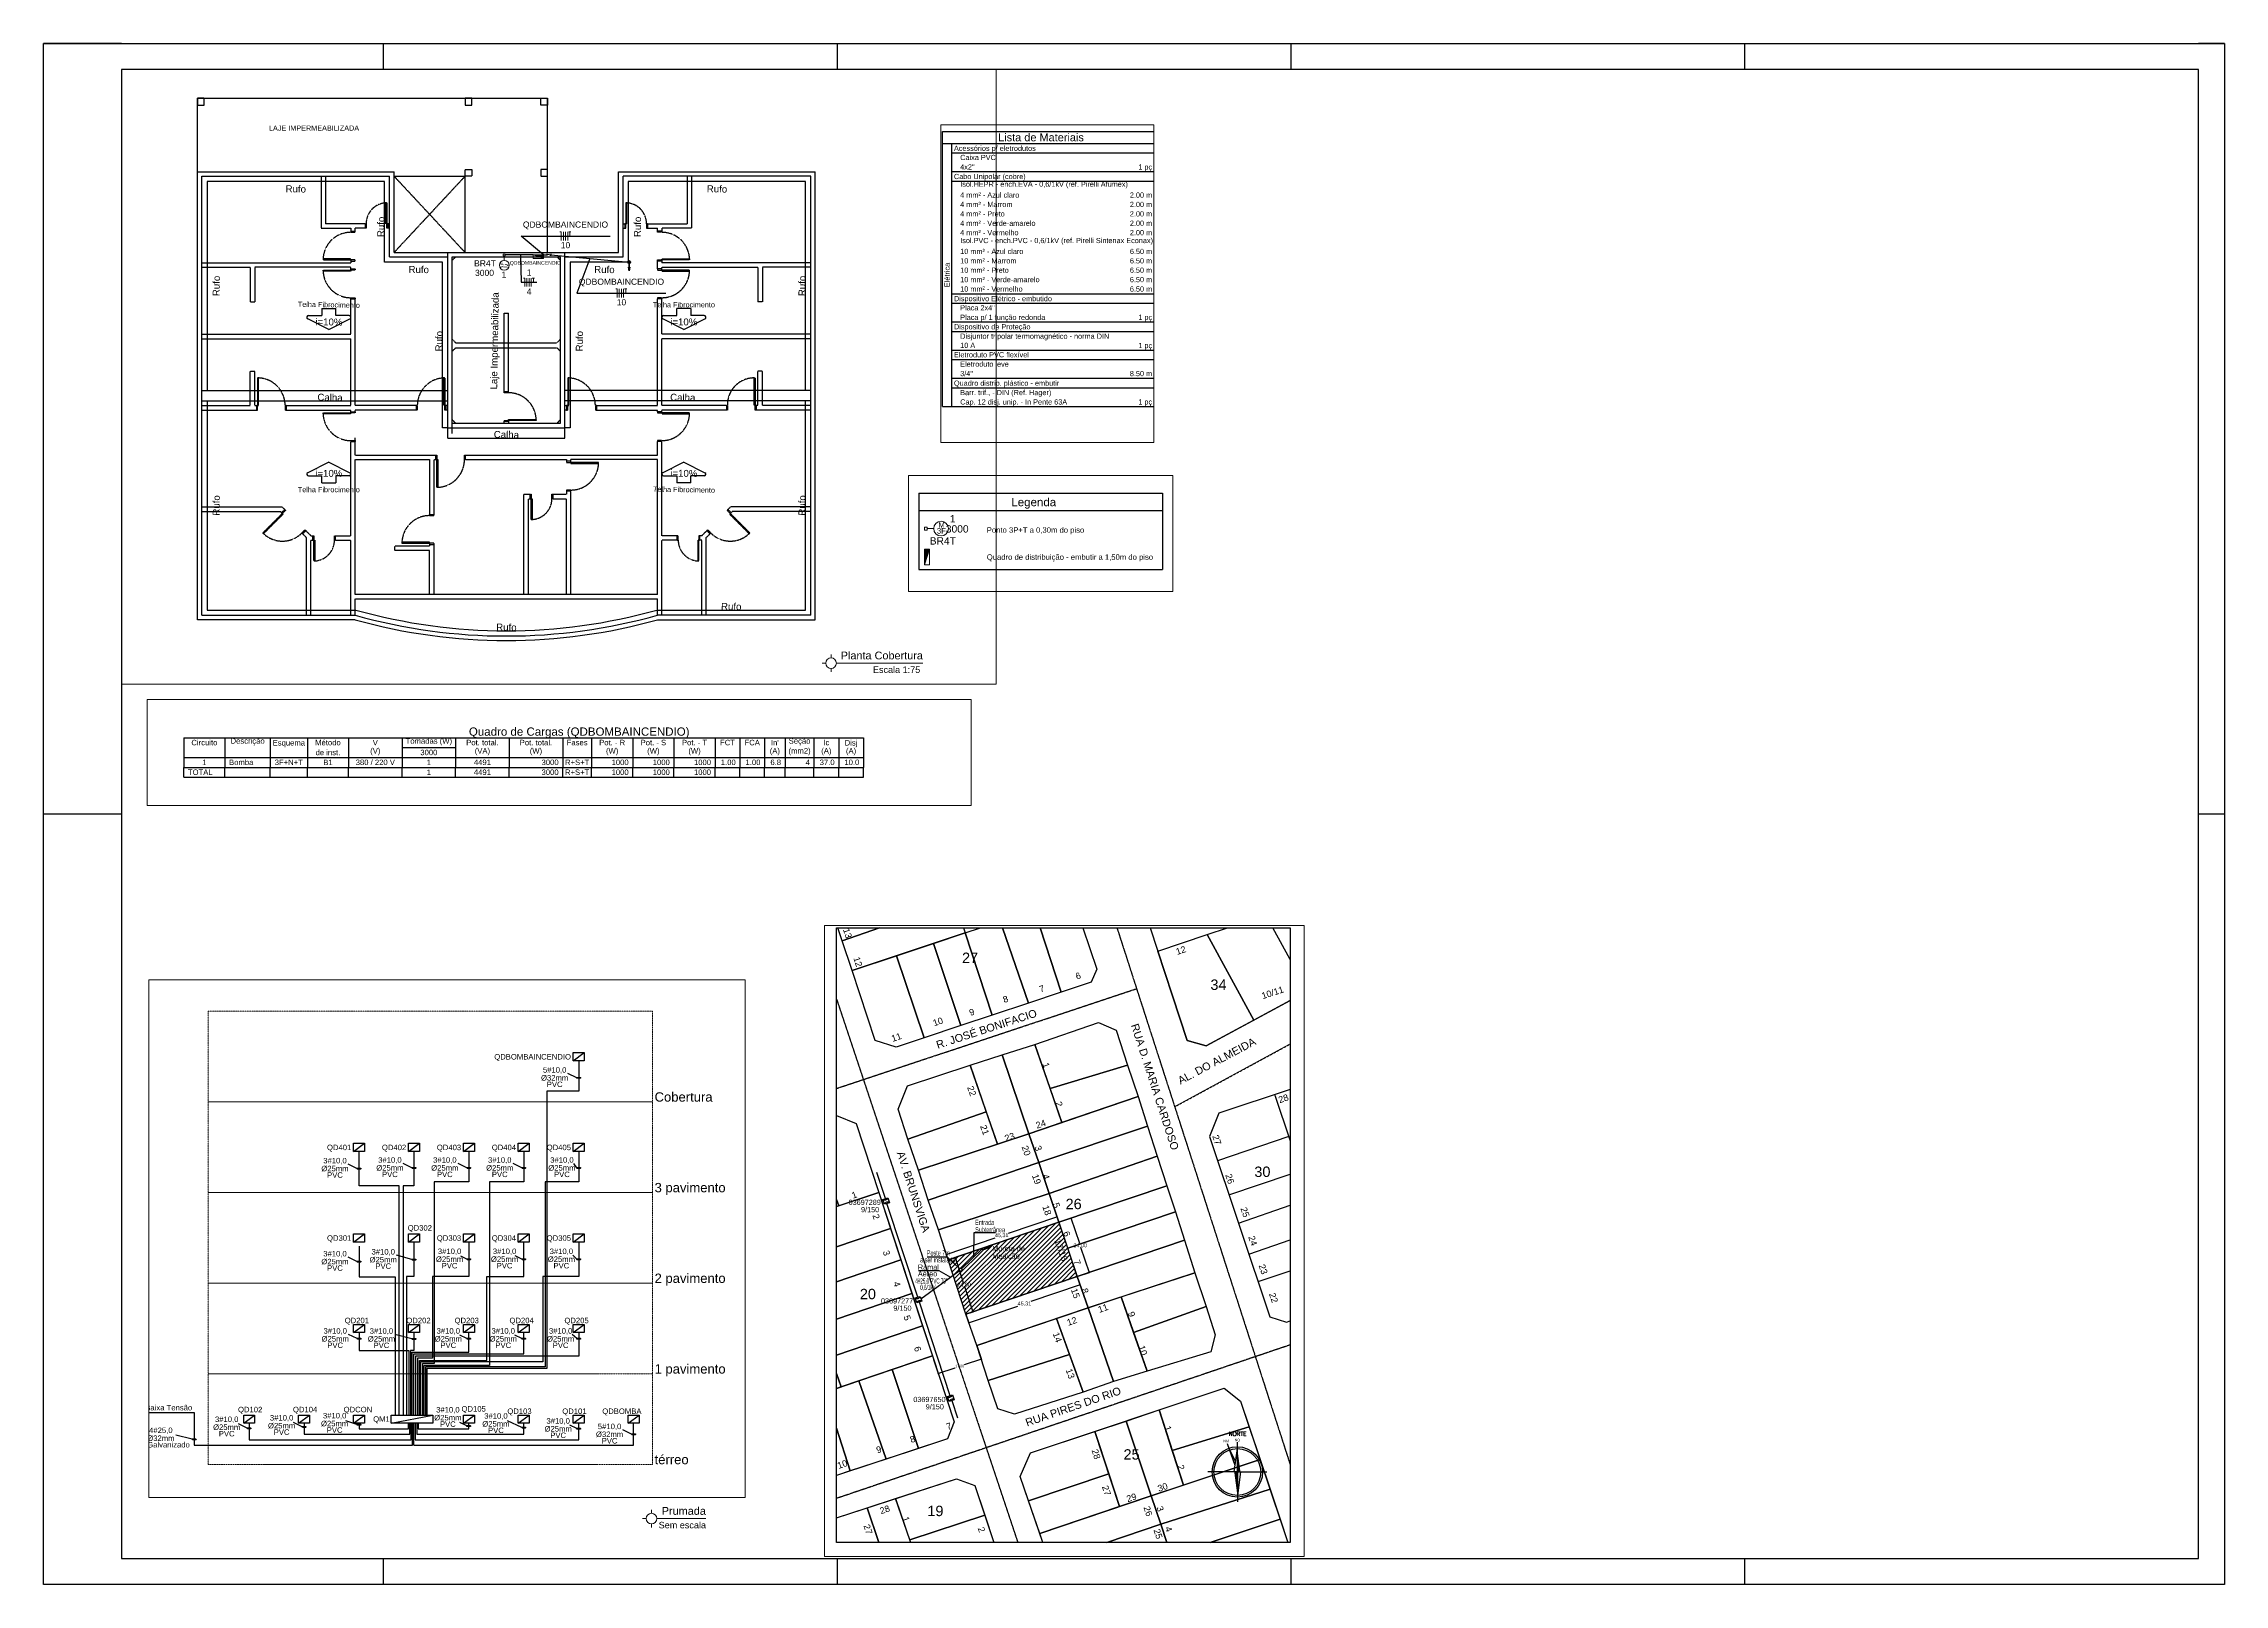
# Paper-space layout 'P3' of a CAD drawing. Header units: inches, sheet in millimetres. Extents: x 32 to 873, y 2 to 596.
# The model-space entities are those that its viewports show. They can reach past a viewport. Long polylines and large blocks are cut down to what shows.
import ezdxf
from ezdxf.enums import TextEntityAlignment as Align

# ---------------------------------------------------------------- set-up
doc = ezdxf.new("R2010")
doc.units = ezdxf.units.IN
doc.header["$MEASUREMENT"] = 0
doc.linetypes.add('Dashed', pattern=[0.75, 0.5, -0.25])
doc.linetypes.add('HIDDEN', pattern=[0.375, 0.25, -0.125])
for name, color, linetype in [('Alvenaria', 7, 'Continuous'), ('carimbo', 7, 'Continuous'), ('Elétrico', 5, 'Continuous'), ('EQUIPAMENTOS', 7, 'Continuous'), ('projecao', 4, 'HIDDEN'), ('Telefonia', 7, 'Continuous'), ('Texto - Elétrica', 7, 'Continuous')]:
    doc.layers.add(name, color=color, linetype=linetype)
for name, color, linetype, lineweight in [('COBERTURA', 6, 'Continuous', 30), ('Cota', 7, 'Continuous', 25), ('DI-Disjuntor', 1, 'Continuous', 30), ('DI-Fios', 8, 'Continuous', 30), ('DI-Linhas do diagrama', 7, 'HIDDEN', 20), ('DI-Linhas do quadro', 7, 'HIDDEN', 30), ('DI-Textos do diagrama', 5, 'Continuous', 20), ('DI-Textos do quadro', 5, 'Continuous', 20), ('DI-Título do diagrama', 5, 'Continuous', 30), ('DI-Título do quadro', 5, 'Continuous', 30), ('EL-Condutos', 8, 'Continuous', 30), ('EL-Fios', 1, 'Continuous', 20), ('EL-Textos fios', 7, 'Continuous', 30), ('EL-Textos pontos', 7, 'Continuous', 30), ('P-SIMBOL', 5, 'Continuous', 20), ('PAREDE', 7, 'Continuous', 30), ('TEXTO', 7, 'Continuous', 20)]:
    doc.layers.add(name, color=color, linetype=linetype, lineweight=lineweight)
doc.layers.add('VP', color=6, linetype='Continuous', plot=False)
doc.styles.add('Arial', font='arial.ttf')
doc.styles.add('ROMAND', font='arial.ttf')
doc.styles.add('ROMANT', font='romant')
doc.dimstyles.new('cotass', dxfattribs={"dimtxt": 0.1, "dimasz": 0.01, "dimexe": 0.01, "dimexo": 0, "dimgap": 0.01, "dimtad": 0, "dimtih": 1, "dimtoh": 1, "dimdec": 0, "dimlfac": 1000, "dimzin": 4, "dimdsep": 46, "dimtxsty": 'Arial', "dimblk": 'OBLIQUE', "dimcen": 0, "dimdle": 0.01, "dimclrd": 7, "dimclre": 7, "dimclrt": 2, "dimadec": 0, "dimazin": 1, "dimtfac": 1, "dimtdec": 0, "dimtix": 1, "dimtofl": 0, "dimtmove": 0, "dimatfit": 3, "dimldrblk": 'OPEN30', "dimfxl": 0, "dimtolj": 1, "dimtzin": 0, "dimlwd": -1, "dimarcsym": 0})
doc.dimstyles.get("Standard").update_dxf_attribs({"dimtxt": 0.18, "dimasz": 0.18, "dimexe": 0.18, "dimexo": 0.0625, "dimgap": 0.09, "dimtad": 0, "dimtih": 1, "dimtoh": 1, "dimdec": 4, "dimzin": 0, "dimdsep": 46, "dimtxsty": 'Standard', "dimcen": 0.09, "dimadec": 0, "dimazin": 0, "dimtfac": 1, "dimtdec": 4, "dimtofl": 0, "dimtmove": 0, "dimatfit": 3, "dimfxl": 0, "dimtolj": 1, "dimtzin": 0, "dimarcsym": 0})

# ---------------------------------------------------------------- blocks, each defined once
blk = doc.blocks.new('A1')
for p, q in [((30, 594), (0, 594)), ((131, 594), (131, 584)), ((306, 594), (306, 584)), ((481, 594), (481, 584)), ((656, 594), (656, 584)), ((841, 594), (831, 594)), ((30, 297), (0, 297)), ((131, 10), (131, 0)), ((306, 10), (306, 0)), ((481, 10), (481, 0))]:
    blk.add_line(p, q)
blk.add_lwpolyline([(841, 0), (0, 0), (0, 594), (841, 594)], close=True)
at = {"color": 2}
blk.add_lwpolyline([(831, 10), (831, 584), (30, 584), (30, 10), (831, 10)], dxfattribs=at)
for points in [[(841, 297), (831, 297)], [(656, 10), (656, 0)]]:
    blk.add_lwpolyline(points)
blk = doc.blocks.new('_Oblique')
at = {"color": 0, "linetype": 'ByBlock', "lineweight": -2}
blk.add_line((-0.5, -0.5), (0.5, 0.5), dxfattribs=at)
blk = doc.blocks.new('*D5')
at = {"layer": 'Cota', "color": 7, "lineweight": -2, "transparency": 16777216}
for p, q in [((71.364, 13.26), (71.841, 13.42)), ((72.07, 11.16), (72.547, 11.32))]:
    blk.add_line(p, q, dxfattribs=at)
at = {"layer": 'Cota', "color": 7, "transparency": 16777216}
for p, q in [((71.828, 13.426), (72.155, 12.454)), ((72.541, 11.307), (72.213, 12.28))]:
    blk.add_line(p, q, dxfattribs=at)
at = {"layer": 'DEFPOINTS', "color": 0, "transparency": 16777216}
for p in [(71.364, 13.26), (71.831, 13.417), (72.07, 11.16)]:
    blk.add_point(p, dxfattribs=at)
at = {"layer": 'Cota', "color": 7, "transparency": 16777216, "xscale": 0.01, "yscale": 0.01, "zscale": 0.01}
for p, rotation in [((71.831, 13.417), 108.5882823860836), ((72.537, 11.317), 288.5882823860836)]:
    blk.add_blockref('_Oblique', p, dxfattribs=dict(at, rotation=rotation))
at = {"layer": 'Cota', "color": 2, "transparency": 16777216, "insert": (72.184, 12.367), "char_height": 0.15, "attachment_point": 5, "style": 'Arial'}
blk.add_mtext('\\A1;24.00', dxfattribs=at)
blk = doc.blocks.new('_Open30')
at = {"color": 0, "linetype": 'ByBlock', "lineweight": -2}
for p, q in [((-1, 0.3), (0, 0)), ((0, 0), (-1, -0.3)), ((0, 0), (-1, 0))]:
    blk.add_line(p, q, dxfattribs=at)
blk = doc.blocks.new('*D6')
at = {"layer": 'Cota', "color": 7, "transparency": 16777216}
for p, q in [((71.303, 13.471), (69.408, 12.828)), ((67.009, 12.014), (68.904, 12.657))]:
    blk.add_line(p, q, dxfattribs=at)
at = {"layer": 'Cota', "color": 7, "lineweight": -2, "transparency": 16777216}
for p, q in [((71.364, 13.26), (71.29, 13.477)), ((67.089, 11.81), (67.015, 12.027))]:
    blk.add_line(p, q, dxfattribs=at)
at = {"layer": 'DEFPOINTS', "color": 0, "transparency": 16777216}
for p in [(71.294, 13.467), (71.364, 13.26), (67.089, 11.81)]:
    blk.add_point(p, dxfattribs=at)
at = {"layer": 'Cota', "color": 7, "transparency": 16777216, "xscale": 0.01, "yscale": 0.01, "zscale": 0.01}
for p, rotation in [((71.294, 13.467), 18.73597466963692), ((67.019, 12.017), 198.7359746696369)]:
    blk.add_blockref('_Oblique', p, dxfattribs=dict(at, rotation=rotation))
at = {"layer": 'Cota', "color": 2, "transparency": 16777216, "insert": (69.156, 12.742), "char_height": 0.15, "attachment_point": 5, "style": 'Arial'}
blk.add_mtext('\\A1;45,31', dxfattribs=at)
blk = doc.blocks.new('*D7')
at = {"layer": 'Cota', "color": 7, "lineweight": -2, "transparency": 16777216}
for p, q in [((72.07, 11.16), (72.183, 10.827)), ((67.776, 9.71), (67.889, 9.377))]:
    blk.add_line(p, q, dxfattribs=at)
at = {"layer": 'Cota', "color": 7, "transparency": 16777216}
for p, q in [((72.189, 10.839), (70.284, 10.196)), ((67.876, 9.383), (69.781, 10.026))]:
    blk.add_line(p, q, dxfattribs=at)
at = {"layer": 'DEFPOINTS', "color": 0, "transparency": 16777216}
for p in [(72.07, 11.16), (67.776, 9.71), (67.886, 9.386)]:
    blk.add_point(p, dxfattribs=at)
at = {"layer": 'Cota', "color": 7, "transparency": 16777216, "xscale": 0.01, "yscale": 0.01, "zscale": 0.01}
for p, rotation in [((72.179, 10.836), 18.65983298043305), ((67.886, 9.386), 198.659832980433)]:
    blk.add_blockref('_Oblique', p, dxfattribs=dict(at, rotation=rotation))
at = {"layer": 'Cota', "color": 2, "transparency": 16777216, "insert": (70.033, 10.111), "char_height": 0.15, "attachment_point": 5, "style": 'Arial'}
blk.add_mtext('\\A1;45,31', dxfattribs=at)
blk = doc.blocks.new('*D8')
at = {"layer": 'Cota', "color": 7, "lineweight": -2, "transparency": 16777216}
for p, q in [((67.089, 11.81), (67.369, 11.902)), ((67.776, 9.71), (68.057, 9.802))]:
    blk.add_line(p, q, dxfattribs=at)
at = {"layer": 'Cota', "color": 7, "transparency": 16777216}
for p, q in [((67.357, 11.908), (67.675, 10.935)), ((68.05, 9.789), (67.732, 10.762))]:
    blk.add_line(p, q, dxfattribs=at)
at = {"layer": 'DEFPOINTS', "color": 0, "transparency": 16777216}
for p in [(67.089, 11.81), (67.776, 9.71), (68.047, 9.799)]:
    blk.add_point(p, dxfattribs=at)
at = {"layer": 'Cota', "color": 7, "transparency": 16777216, "xscale": 0.01, "yscale": 0.01, "zscale": 0.01}
for p, rotation in [((67.36, 11.899), 108.1274610038362), ((68.047, 9.799), 288.1274610038362)]:
    blk.add_blockref('_Oblique', p, dxfattribs=dict(at, rotation=rotation))
at = {"layer": 'Cota', "color": 2, "transparency": 16777216, "insert": (67.703, 10.849), "char_height": 0.15, "attachment_point": 5, "style": 'Arial'}
blk.add_mtext('\\A1;24.00', dxfattribs=at)
blk = doc.blocks.new('*D9')
at = {"layer": 'Cota', "color": 7, "lineweight": -2, "transparency": 16777216}
for p, q in [((68.195, 8.51), (68.373, 7.968)), ((66.531, 7.964), (66.709, 7.422))]:
    blk.add_line(p, q, dxfattribs=at)
at = {"layer": 'Cota', "color": 7, "transparency": 16777216}
for p, q in [((66.696, 7.429), (67.364, 7.648)), ((68.379, 7.981), (67.712, 7.762))]:
    blk.add_line(p, q, dxfattribs=at)
at = {"layer": 'DEFPOINTS', "color": 0, "transparency": 16777216}
for p in [(68.195, 8.51), (66.531, 7.964), (66.706, 7.432)]:
    blk.add_point(p, dxfattribs=at)
at = {"layer": 'Cota', "color": 7, "transparency": 16777216, "xscale": 0.01, "yscale": 0.01, "zscale": 0.01}
for p, rotation in [((68.37, 7.978), 18.17298431495181), ((66.706, 7.432), 198.1729843149519)]:
    blk.add_blockref('_Oblique', p, dxfattribs=dict(at, rotation=rotation))
at = {"layer": 'Cota', "color": 2, "transparency": 16777216, "insert": (67.538, 7.705), "char_height": 0.1, "attachment_point": 5, "style": 'Arial'}
blk.add_mtext('\\A1;17,00', dxfattribs=at)

msp = doc.modelspace()

# ---------------------------------------------------------------- hatches: boundary and pattern name
at = {"layer": 'carimbo'}
h = msp.add_hatch(dxfattribs=at)
h.set_pattern_fill('ANSI31', color=253, style=0)
h.set_pattern_definition([(45, (-2.81422, -33.79014), (-0.08838835, 0.08838835), [])])
h.paths.add_polyline_path([(67.7764, 9.7099), (67.0889, 11.8099), (71.3639, 13.2599), (72.0702, 11.1599)])
at = {"layer": 'P-SIMBOL', "linetype": 'Continuous'}
for points in [[(3.1445, 8.7162), (3.1445, 8.8161), (2.8435, 8.8161)], [(23.6105, 5.931), (23.5106, 5.931), (23.5106, 5.6301)]]:
    msp.add_hatch(color=256, dxfattribs=at).paths.add_polyline_path(points)
at = {"layer": 'VP'}
msp.add_hatch(color=2, dxfattribs=at).paths.add_polyline_path([(68.4318, 12.1965), (68.73, 12.2976), (68.709, 12.3594)])

# ---------------------------------------------------------------- linework, layer by layer
at = {"layer": 'Alvenaria'}
for p, q in [((68.0873, 12.8538), (68.0653, 11.9036)), ((68.916, 12.8538), (68.0873, 12.8538)), ((66.2809, 11.9205), (67.0598, 11.9205)), ((67.0598, 11.9205), (67.5468, 11.4565)), ((65.9469, 11.3921), (66.7362, 11.3921))]:
    msp.add_line(p, q, dxfattribs=at)
msp.add_lwpolyline([(65.9469, 11.3921), (66.7362, 11.3921), (67.1844, 11.1435)], dxfattribs=at)
at = {"layer": 'carimbo'}
for p, q in [((79.6952, 18.1599), (80.2858, 16.3955)), ((80.2309, 16.5593), (77.4792, 15.6225)), ((77.9175, 14.3192), (80.2858, 15.112)), ((78.2865, 13.2219), (80.2858, 13.92)), ((78.6911, 12.019), (80.2858, 12.5779)), ((79.044, 10.9698), (80.2858, 11.3845)), ((78.1572, 3.8807), (77.8702, 4.7171)), ((78.2439, 3.628), (78.2439, 4.7794)), ((78.2439, 3.628), (78.2439, 4.7794)), ((78.177, 4.0292), (77.9508, 4.4823)), ((78.1235, 3.628), (78.2439, 4.5311)), ((78.1235, 3.628), (78.2439, 4.5311)), ((78.2439, 3.628), (77.1085, 3.628)), ((78.3643, 3.628), (78.2439, 2.7248)), ((78.2439, 3.628), (78.2439, 2.4765)), ((78.3643, 3.628), (78.2439, 2.7248)), ((78.2439, 3.628), (78.2439, 2.4765)), ((78.2439, 3.628), (79.3793, 3.628))]:
    msp.add_line(p, q, dxfattribs=at)
for points in [[(62.7858, 24.6099), (80.2858, 24.6099), (80.2858, 0.9099), (62.7858, 0.9099)], [(66.5227, 24.0024), (67.7452, 24.4099), (68.7912, 21.2409), (67.5795, 20.838), (66.5227, 24.0024), (66.5227, 24.0024), (66.5227, 24.0024)], [(65.0958, 23.5267), (66.5227, 24.0024), (67.5795, 20.838), (66.1729, 20.3703), (65.0958, 23.5267), (65.0958, 23.5267), (65.0958, 23.5267)], [(75.177, 23.708), (77.0771, 24.3451), (78.8811, 21.0511), (77.0389, 20.0599), (76.3077, 20.2599), (75.177, 23.708), (75.177, 23.708), (75.177, 23.708)], [(63.3867, 22.9571), (65.0958, 23.5267), (66.1729, 20.3703), (65.0889, 20.0099), (64.2827, 20.2599), (63.3867, 22.9571), (63.3867, 22.9571), (63.3867, 22.9571)], [(71.0212, 18.4081), (70.4327, 20.1099), (72.8952, 20.9599), (73.5764, 20.6599), (74.0139, 19.3099), (71.0212, 18.4081), (71.0212, 18.4081), (71.0212, 18.4081)], [(71.4742, 17.098), (70.2014, 16.6599), (69.1702, 19.7099), (70.4327, 20.1099), (71.4742, 17.098), (71.4742, 17.098), (71.4742, 17.098)], [(70.2014, 16.6599), (68.9885, 16.2609), (67.9389, 19.3099), (69.1702, 19.7099), (70.2014, 16.6599), (70.2014, 16.6599), (70.2014, 16.6599)], [(67.9389, 19.3099), (68.5578, 17.5121), (65.5389, 16.4599), (65.1577, 17.6099), (65.5202, 18.5099), (67.9389, 19.3099), (67.9389, 19.3099), (67.9389, 19.3099)], [(71.4742, 17.098), (71.0212, 18.4081), (74.0139, 19.3099), (74.4139, 18.1099), (71.4742, 17.098), (71.4742, 17.098), (71.4742, 17.098)], [(70.5889, 15.5599), (70.2014, 16.6599), (74.4139, 18.1099), (74.7827, 16.9599), (70.5889, 15.5599), (70.5889, 15.5599), (70.5889, 15.5599)], [(68.5578, 17.5121), (68.9885, 16.2609), (65.9452, 15.2599), (65.5389, 16.4599), (68.5578, 17.5121), (68.5578, 17.5121), (68.5578, 17.5121)], [(70.9827, 14.3599), (70.5889, 15.5599), (74.7827, 16.9599), (75.1577, 15.8099), (70.9827, 14.3599), (70.9827, 14.3599), (70.9827, 14.3599)], [(70.2014, 16.6599), (70.5889, 15.5599), (66.3264, 14.1099), (65.9452, 15.2599), (70.2014, 16.6599), (70.2014, 16.6599), (70.2014, 16.6599)], [(70.5889, 15.5599), (70.9827, 14.3599), (66.7139, 12.9599), (66.3264, 14.1099), (70.5889, 15.5599), (70.5889, 15.5599), (70.5889, 15.5599)], [(71.3639, 13.2599), (70.9827, 14.3599), (75.1577, 15.8099), (75.5264, 14.6599), (71.3639, 13.2599), (71.3639, 13.2599), (71.3639, 13.2599)], [(70.9827, 14.3599), (71.3639, 13.2599), (67.0889, 11.8099), (66.7139, 12.9599), (70.9827, 14.3599), (70.9827, 14.3599), (70.9827, 14.3599)], [(71.701, 12.2576), (71.3639, 13.2599), (75.5264, 14.6599), (75.8577, 13.6599), (71.701, 12.2576), (71.701, 12.2576), (71.701, 12.2576)], [(72.0702, 11.1599), (71.701, 12.2576), (75.8577, 13.6599), (76.2077, 12.5599), (72.0702, 11.1599), (72.0702, 11.1599), (72.0702, 11.1599)], [(72.4952, 9.9599), (72.0702, 11.1599), (76.2077, 12.5599), (76.6077, 11.3099), (72.4952, 9.9599), (72.4952, 9.9599), (72.4952, 9.9599)], [(72.0702, 11.1599), (72.4952, 9.9599), (68.1952, 8.5099), (67.7764, 9.7099), (72.0702, 11.1599), (72.0702, 11.1599), (72.0702, 11.1599)], [(74.2405, 9.0104), (73.759, 10.3747), (76.6077, 11.3099), (77.0389, 10.0099), (74.2405, 9.0104), (74.2405, 9.0104), (74.2405, 9.0104)], [(72.4952, 9.9599), (73.759, 10.3747), (74.7702, 7.5099), (73.4639, 7.1099), (72.4952, 9.9599), (72.4952, 9.9599), (72.4952, 9.9599)], [(71.2758, 9.5487), (72.4952, 9.9599), (73.4639, 7.1099), (72.2952, 6.7099), (71.2758, 9.5487), (71.2758, 9.5487), (71.2758, 9.5487)], [(74.7702, 7.5099), (74.2405, 9.0104), (77.0389, 10.0099), (77.3889, 8.9099), (77.2264, 8.2599), (74.7702, 7.5099), (74.7702, 7.5099), (74.7702, 7.5099)], [(71.2758, 9.5487), (71.7747, 8.1593), (68.6389, 7.1599), (68.1952, 8.5099), (71.2758, 9.5487), (71.2758, 9.5487), (71.2758, 9.5487)], [(64.9268, 7.577), (66.4837, 8.1081), (67.3202, 5.5599), (67.0702, 4.9099), (65.948, 4.539), (64.9268, 7.577), (64.9268, 7.577), (64.9268, 7.577)], [(71.7747, 8.1593), (72.2952, 6.7099), (69.6514, 5.8599), (69.0077, 6.0599), (68.6389, 7.1599), (71.7747, 8.1593), (71.7747, 8.1593), (71.7747, 8.1593)], [(63.6416, 7.1386), (64.9268, 7.577), (65.948, 4.539), (64.6963, 4.1254), (63.6416, 7.1386), (63.6416, 7.1386), (63.6416, 7.1386)], [(75.7316, 4.4575), (75.2233, 6.0192), (77.7327, 6.8599), (78.3702, 6.3599), (78.7033, 5.3626), (75.7316, 4.4575), (75.7316, 4.4575), (75.7316, 4.4575)], [(76.1652, 3.1249), (74.9202, 2.7099), (73.9508, 5.5929), (75.2233, 6.0192), (76.1652, 3.1249), (76.1652, 3.1249), (76.1652, 3.1249)], [(74.9202, 2.7099), (73.6957, 2.2964), (72.7514, 5.1911), (73.9508, 5.5929), (74.9202, 2.7099), (74.9202, 2.7099), (74.9202, 2.7099)], [(72.7514, 5.1911), (73.2829, 3.562), (70.1952, 2.5099), (69.8702, 3.4599), (70.2702, 4.3599), (72.7514, 5.1911), (72.7514, 5.1911), (72.7514, 5.1911)], [(76.1652, 3.1249), (75.7316, 4.4575), (78.7033, 5.3626), (79.1216, 4.1103), (76.1652, 3.1249), (76.1652, 3.1249), (76.1652, 3.1249)], [(75.2889, 1.6099), (74.9202, 2.7099), (79.1216, 4.1103), (79.5054, 2.9612), (75.2889, 1.6099), (75.2889, 1.6099), (75.2889, 1.6099)], [(73.2829, 3.562), (73.6957, 2.2964), (70.6241, 1.2591), (70.1952, 2.5099), (73.2829, 3.562), (73.2829, 3.562), (73.2829, 3.562)], [(65.6139, 1.0099), (65.0666, 2.6019), (67.4077, 3.3599), (68.1202, 3.1099), (68.5042, 1.9587), (65.6139, 1.0099), (65.6139, 1.0099), (65.6139, 1.0099)]]:
    msp.add_lwpolyline(points, close=True, dxfattribs=at)
for points in [[(64.4493, 24.6099), (63.0014, 24.1099), (62.8377, 24.6099)], [(67.6785, 24.6099), (67.7452, 24.4099), (63.3867, 22.9571), (63.0014, 24.1099), (64.4493, 24.6099)], [(69.1935, 24.6099), (70.1902, 21.706), (68.7912, 21.2409), (67.7452, 24.4099), (68.3371, 24.6099)], [(70.6373, 24.6099), (71.4524, 22.1257), (70.1902, 21.706), (69.1935, 24.6099)], [(72.2907, 24.6099), (72.8264, 23.0099), (72.6077, 22.5099), (71.4524, 22.1257), (70.6373, 24.6099)], [(74.8813, 24.6099), (76.3077, 20.2599), (77.0389, 20.0599), (80.2858, 21.807)], [(80.2858, 21.807), (78.8811, 21.0511), (77.0771, 24.3451), (77.8666, 24.6099)], [(80.2858, 23.3811), (79.616, 24.6099)], [(80.2858, 18.3765), (77.5264, 17.4599), (77.1639, 16.5599), (79.5014, 9.6099), (80.1452, 9.4099), (80.2858, 9.4544)], [(62.7858, 17.3734), (63.5452, 17.0599), (64.4156, 14.4083), (62.8718, 13.8865), (62.7858, 14.139)], [(62.7858, 17.3734), (63.5452, 17.0599), (67.3202, 5.5599), (67.0702, 4.9099), (62.7858, 3.494)], [(62.7858, 13.8574), (64.4156, 14.4083), (64.8742, 13.0112), (62.7858, 12.304)], [(62.7858, 14.139), (62.8718, 13.8865), (62.7858, 13.8574)], [(62.7858, 12.304), (64.8742, 13.0112), (65.2693, 11.8075), (62.7858, 10.965)], [(62.7858, 10.965), (65.2693, 11.8075), (65.6952, 10.5099), (62.7858, 9.5212)], [(62.7858, 9.5212), (65.6952, 10.5099), (66.1046, 9.2629), (62.7858, 8.1333)], [(62.7858, 8.1333), (66.1046, 9.2629), (66.4837, 8.1081), (62.9647, 6.9076), (62.7858, 7.4301)], [(62.7858, 7.4301), (62.9647, 6.9076), (62.7866, 6.8463)], [(62.7858, 6.846), (63.6416, 7.1386), (64.6963, 4.1254), (63.317, 3.6696), (62.7858, 5.3208)], [(70.7437, 0.9099), (69.8702, 3.4599), (70.2702, 4.3599), (77.7327, 6.8599), (78.3702, 6.3599), (80.1906, 0.9099)], [(62.7858, 5.3208), (63.317, 3.6696), (62.7858, 3.494)], [(62.7858, 1.8634), (67.4077, 3.3599), (68.1202, 3.1099), (68.8542, 0.9099)], [(75.5295, 0.9099), (75.2889, 1.6099), (79.5054, 2.9612), (79.8899, 1.8102), (77.1969, 0.9099)], [(64.4232, 0.9099), (63.9626, 2.2444), (65.0666, 2.6019), (65.6355, 0.9099)], [(70.7437, 0.9099), (70.6241, 1.2591), (74.9202, 2.7099), (75.2889, 1.6099), (73.2161, 0.9099)], [(62.7858, 1.8634), (63.9626, 2.2444), (64.4217, 0.9099)], [(65.6466, 0.9099), (65.6139, 1.0099), (68.5042, 1.9587), (68.8542, 0.9099)], [(77.1969, 0.9099), (79.8899, 1.8102), (80.1906, 0.9099)], [(73.2161, 0.9099), (75.2889, 1.6099), (75.5295, 0.9099)]]:
    msp.add_lwpolyline(points, dxfattribs=at)
for radius in [0.9711, 0.9032]:
    msp.add_circle((78.2439, 3.628), radius, dxfattribs=at)
for points in [[(78.2439, 3.628), (78.3643, 3.628), (78.2439, 4.5311), (78.2439, 3.628)], [(78.3643, 3.628), (78.2439, 3.628), (78.2439, 4.5311)], [(78.2439, 3.628), (78.3643, 3.628), (78.2439, 4.5311), (78.2439, 3.628)], [(78.3643, 3.628), (78.2439, 3.628), (78.2439, 4.5311)], [(78.1235, 3.628), (78.2439, 3.628), (78.2439, 2.7248)], [(78.1235, 3.628), (78.2439, 3.628), (78.2439, 2.7248)]]:
    msp.add_solid(points, dxfattribs=at)
at = {"layer": 'COBERTURA', "color": 8}
for p, q in [((-6.8708, 13.352), (3.2607, 13.352)), ((-6.8708, 11.2215), (-6.8708, 13.352)), ((3.2607, 8.891), (3.2607, 13.352)), ((-1.1798, 11.0915), (0.8707, 11.0915)), ((0.8707, 8.891), (0.8707, 11.0915))]:
    msp.add_line(p, q, dxfattribs=at)
for points in [[(0.3702, 3.82), (0.2202, 3.82), (0.2202, 8.611), (-1.4598, 8.611), (-1.4598, 10.9415), (-6.5907, 10.9415), (-6.5907, 4.8955)], [(10.7222, 4.8955), (10.7222, 10.9415), (5.5912, 10.9415), (5.5912, 8.611), (3.9107, 8.611), (3.9107, 3.82), (3.7607, 3.82)], [(-6.5907, 4.5955), (-6.5907, -1.4505), (-2.2843, -1.4505)], [(6.4157, -1.4505), (10.7222, -1.4505), (10.7222, 4.5955)]]:
    msp.add_lwpolyline(points, dxfattribs=at)
msp.add_arc((2.0657, 14.016), 16.0667, 254.291, 285.709, dxfattribs=at)
at = {"layer": 'Cota', "color": 8}
for p, q in [((-3.2678, 7.264), (-3.2678, 7.064)), ((-3.2678, 7.264), (-2.8678, 7.264)), ((-2.8678, 7.064), (-2.8678, 7.264)), ((6.9992, 7.064), (6.9992, 7.264)), ((7.3992, 7.264), (6.9992, 7.264)), ((7.3992, 7.264), (7.3992, 7.064)), ((-3.0678, 6.664), (-3.6788, 6.9695)), ((-3.6563, 7.064), (-3.2678, 7.064)), ((-3.0678, 6.664), (-2.4573, 6.9695)), ((-2.4798, 7.064), (-2.8678, 7.064)), ((7.1992, 6.664), (6.5887, 6.9695)), ((6.6112, 7.064), (6.9992, 7.064)), ((7.1992, 6.664), (7.8102, 6.9695)), ((7.7877, 7.064), (7.3992, 7.064)), ((-3.0678, 2.8265), (-3.6788, 2.5215)), ((-3.0678, 2.8265), (-2.4573, 2.5215)), ((7.1992, 2.8265), (6.5887, 2.5215)), ((7.1992, 2.8265), (7.8102, 2.5215)), ((-3.6563, 2.4265), (-3.2678, 2.4265)), ((-3.2678, 2.2265), (-3.2678, 2.4265)), ((-3.2678, 2.2265), (-2.8678, 2.2265)), ((-2.4798, 2.4265), (-2.8678, 2.4265)), ((-2.8678, 2.4265), (-2.8678, 2.2265)), ((6.6112, 2.4265), (6.9992, 2.4265)), ((6.9992, 2.4265), (6.9992, 2.2265)), ((7.3992, 2.2265), (6.9992, 2.2265)), ((7.3992, 2.2265), (7.3992, 2.4265)), ((7.7877, 2.4265), (7.3992, 2.4265))]:
    msp.add_line(p, q, dxfattribs=at)
for centre, start, end in [((-3.6563, 7.014), 89.986, 243.43), ((-2.4798, 7.014), 296.568, 90.014), ((6.6112, 7.014), 89.986, 243.432), ((7.7877, 7.014), 296.57, 90.014), ((-3.6563, 2.4765), 116.57, 270.014), ((-2.4798, 2.4765), 269.986, 63.4318), ((6.6112, 2.4765), 116.568, 270.014), ((7.7877, 2.4765), 269.986, 63.4303)]:
    msp.add_arc(centre, 0.05, start, end, dxfattribs=at)
at = {"layer": 'DI-Disjuntor'}
for p, q in [((49.329, 47.825), (49.5408, 47.9838)), ((45.093, 46.0776), (45.3048, 46.2365)), ((46.152, 46.0776), (46.3638, 46.2365)), ((47.211, 46.0776), (47.4228, 46.2365)), ((48.27, 46.0776), (48.4818, 46.2365)), ((49.329, 46.0776), (49.5408, 46.2365)), ((45.093, 44.3303), (45.3048, 44.4891)), ((46.152, 44.3303), (46.3638, 44.4891)), ((47.211, 44.3303), (47.4228, 44.4891)), ((48.27, 44.3303), (48.4818, 44.4891)), ((49.329, 44.3303), (49.5408, 44.4891)), ((45.093, 42.5829), (45.3048, 42.7418)), ((46.152, 42.5829), (46.3638, 42.7418)), ((47.211, 42.5829), (47.4228, 42.7418)), ((48.27, 42.5829), (48.4818, 42.7418)), ((49.329, 42.5829), (49.5408, 42.7418)), ((42.975, 40.8356), (43.1868, 40.9944)), ((44.034, 40.8356), (44.2458, 40.9944)), ((45.093, 40.8356), (45.3048, 40.9944)), ((45.8211, 40.8356), (46.6233, 40.9944)), ((47.211, 40.8356), (47.4228, 40.9944)), ((48.27, 40.8356), (48.4818, 40.9944)), ((49.329, 40.8356), (49.5408, 40.9944)), ((50.388, 40.8356), (50.5998, 40.9944))]:
    msp.add_line(p, q, dxfattribs=at)
for points in [[(49.329, 47.825), (49.329, 47.9838), (49.5408, 47.9838), (49.5408, 47.825), (49.329, 47.825)], [(45.093, 46.0776), (45.093, 46.2365), (45.3048, 46.2365), (45.3048, 46.0776), (45.093, 46.0776)], [(46.152, 46.0776), (46.152, 46.2365), (46.3638, 46.2365), (46.3638, 46.0776), (46.152, 46.0776)], [(47.211, 46.0776), (47.211, 46.2365), (47.4228, 46.2365), (47.4228, 46.0776), (47.211, 46.0776)], [(48.27, 46.0776), (48.27, 46.2365), (48.4818, 46.2365), (48.4818, 46.0776), (48.27, 46.0776)], [(49.329, 46.0776), (49.329, 46.2365), (49.5408, 46.2365), (49.5408, 46.0776), (49.329, 46.0776)], [(45.093, 44.3303), (45.093, 44.4891), (45.3048, 44.4891), (45.3048, 44.3303), (45.093, 44.3303)], [(46.152, 44.3303), (46.152, 44.4891), (46.3638, 44.4891), (46.3638, 44.3303), (46.152, 44.3303)], [(47.211, 44.3303), (47.211, 44.4891), (47.4228, 44.4891), (47.4228, 44.3303), (47.211, 44.3303)], [(48.27, 44.3303), (48.27, 44.4891), (48.4818, 44.4891), (48.4818, 44.3303), (48.27, 44.3303)], [(49.329, 44.3303), (49.329, 44.4891), (49.5408, 44.4891), (49.5408, 44.3303), (49.329, 44.3303)], [(45.093, 42.5829), (45.093, 42.7418), (45.3048, 42.7418), (45.3048, 42.5829), (45.093, 42.5829)], [(46.152, 42.5829), (46.152, 42.7418), (46.3638, 42.7418), (46.3638, 42.5829), (46.152, 42.5829)], [(47.211, 42.5829), (47.211, 42.7418), (47.4228, 42.7418), (47.4228, 42.5829), (47.211, 42.5829)], [(48.27, 42.5829), (48.27, 42.7418), (48.4818, 42.7418), (48.4818, 42.5829), (48.27, 42.5829)], [(49.329, 42.5829), (49.329, 42.7418), (49.5408, 42.7418), (49.5408, 42.5829), (49.329, 42.5829)], [(42.975, 40.8356), (42.975, 40.9944), (43.1868, 40.9944), (43.1868, 40.8356), (42.975, 40.8356)], [(44.034, 40.8356), (44.034, 40.9944), (44.2458, 40.9944), (44.2458, 40.8356), (44.034, 40.8356)], [(45.093, 40.8356), (45.093, 40.9944), (45.3048, 40.9944), (45.3048, 40.8356), (45.093, 40.8356)], [(45.8211, 40.8356), (45.8211, 40.9944), (46.6233, 40.9944), (46.6233, 40.8356), (45.8211, 40.8356)], [(47.211, 40.8356), (47.211, 40.9944), (47.4228, 40.9944), (47.4228, 40.8356), (47.211, 40.8356)], [(48.27, 40.8356), (48.27, 40.9944), (48.4818, 40.9944), (48.4818, 40.8356), (48.27, 40.8356)], [(49.329, 40.8356), (49.329, 40.9944), (49.5408, 40.9944), (49.5408, 40.8356), (49.329, 40.8356)], [(50.388, 40.8356), (50.388, 40.9944), (50.5998, 40.9944), (50.5998, 40.8356), (50.388, 40.8356)]]:
    msp.add_lwpolyline(points, close=True, dxfattribs=at)
at = {"layer": 'DI-Fios'}
for p, q in [((39.9267, 41.0416), (42.0219, 41.0416)), ((42.0219, 41.0416), (42.0219, 40.412)), ((43.0809, 40.8356), (43.0809, 40.5179)), ((44.1399, 40.8356), (44.1399, 40.6238)), ((45.1989, 40.8356), (45.1989, 40.7297)), ((46.152, 40.7297), (46.152, 40.8356)), ((46.1785, 40.6238), (46.1785, 40.8356)), ((46.2049, 40.5179), (46.2049, 40.8356)), ((46.2314, 40.412), (46.2314, 40.8356)), ((46.2314, 40.412), (46.2314, 40.8356)), ((46.2579, 40.412), (46.2579, 40.8356)), ((46.2843, 40.8356), (46.2843, 40.5179)), ((46.3108, 40.8356), (46.3108, 40.6238)), ((46.3373, 40.8356), (46.3373, 40.7297)), ((47.3169, 40.7297), (47.3169, 40.8356)), ((48.3759, 40.6238), (48.3759, 40.8356)), ((49.4349, 40.5179), (49.4349, 40.8356)), ((50.4939, 40.412), (50.4939, 40.8356)), ((42.0219, 40.412), (46.2314, 40.412)), ((43.0809, 40.5179), (46.2049, 40.5179)), ((44.1399, 40.6238), (46.1785, 40.6238)), ((45.1989, 40.7297), (46.152, 40.7297)), ((46.2579, 40.412), (50.4939, 40.412)), ((46.2843, 40.5179), (49.4349, 40.5179)), ((46.3108, 40.6238), (48.3759, 40.6238)), ((46.3373, 40.7297), (47.3169, 40.7297))]:
    msp.add_line(p, q, dxfattribs=at)
for points in [[(49.4349, 47.825), (49.4349, 47.2398), (48.8189, 47.2398)], [(48.8189, 47.2398), (48.8189, 41.8913), (46.5092, 41.8913), (46.5092, 40.9944)], [(45.9709, 40.9944), (45.9709, 45.4151), (45.1989, 45.4151), (45.1989, 46.0776)], [(46.2579, 46.0776), (46.2579, 45.4151), (46.1606, 45.4151), (46.0473, 45.4151), (46.0473, 40.9944)], [(47.3169, 46.0776), (47.3169, 45.4925), (46.6457, 45.4925), (46.6457, 41.9858), (46.4239, 41.9858), (46.4239, 40.9944)], [(48.3759, 46.0776), (48.3759, 45.4925), (47.7149, 45.4925), (47.7149, 41.9858), (47.7149, 41.9529), (46.4545, 41.9529)], [(49.4349, 46.0776), (49.4349, 45.4925), (48.7915, 45.4925)], [(48.7915, 45.4925), (48.7915, 41.9242), (46.4819, 41.9242), (46.4819, 40.9944)], [(45.1989, 44.2477), (45.1989, 43.6582), (45.894, 43.6582), (45.894, 40.9944)], [(46.2579, 44.3303), (46.2579, 43.6677), (46.1606, 43.6677), (46.112, 43.6677), (46.112, 40.9944)], [(47.3169, 44.3303), (47.3169, 43.6677), (46.6153, 43.6677), (46.6153, 42.0929), (46.325, 42.0929), (46.325, 40.9944)], [(46.3621, 40.9944), (46.3621, 42.0469), (47.6633, 42.0469), (47.6633, 43.6677), (48.3759, 43.6677), (48.3759, 44.3303)], [(49.4349, 44.3303), (49.4349, 43.6677), (48.7441, 43.6677), (48.7441, 42.0226), (46.3877, 42.0226), (46.3877, 40.9944)], [(45.1989, 42.5829), (45.1989, 42.238), (46.1606, 42.238), (46.1606, 40.9944)], [(46.2579, 42.5829), (46.2579, 42.238), (46.1923, 42.238), (46.1923, 40.9944)], [(46.2222, 40.9944), (46.2222, 42.2092), (47.3169, 42.2092), (47.3169, 42.5829)], [(46.255, 40.9944), (46.255, 42.1769), (48.3759, 42.1769), (48.3759, 42.5829)], [(49.4349, 42.5829), (49.4349, 42.1769), (49.4349, 42.1325), (46.2903, 42.1325), (46.2903, 40.9944)], [(46.4545, 40.9944), (46.4545, 40.9944), (46.4545, 41.9529)]]:
    msp.add_lwpolyline(points, dxfattribs=at)
at = {"layer": 'DI-Linhas do diagrama'}
for p, q in [((42.2913, 47.0307), (42.2913, 48.7781)), ((42.2913, 48.7781), (50.8558, 48.7781)), ((50.8558, 48.7781), (50.8558, 47.0307)), ((50.8558, 47.0307), (42.2913, 47.0307)), ((42.2913, 47.0307), (42.2913, 47.0307)), ((42.2913, 45.2834), (42.2913, 47.0307)), ((42.2913, 47.0307), (50.8558, 47.0307)), ((50.8558, 47.0307), (50.8558, 45.2834)), ((50.8558, 45.2834), (42.2913, 45.2834)), ((42.2913, 45.2834), (42.2913, 45.2834)), ((42.2913, 43.536), (42.2913, 45.2834)), ((42.2913, 45.2834), (50.8558, 45.2834)), ((50.8558, 45.2834), (50.8558, 43.536)), ((50.8558, 43.536), (42.2913, 43.536)), ((42.2913, 43.536), (42.2913, 43.536)), ((42.2913, 41.7887), (42.2913, 43.536)), ((42.2913, 43.536), (50.8558, 43.536)), ((50.8558, 43.536), (50.8558, 41.7887)), ((49.7968, 41.7887), (42.2913, 41.7887)), ((42.2913, 41.7887), (42.2913, 41.7887)), ((42.2913, 40.0413), (42.2913, 41.7887)), ((42.2913, 41.7887), (49.7968, 41.7887)), ((43.3503, 41.7887), (50.8558, 41.7887)), ((50.8558, 41.7887), (50.8558, 40.0413)), ((50.8558, 41.7887), (50.8558, 40.0413)), ((49.7968, 40.0413), (42.2913, 40.0413)), ((42.2913, 40.0413), (42.2913, 40.0413)), ((50.8558, 40.0413), (43.3503, 40.0413)), ((43.3503, 40.0413), (43.3503, 40.0413))]:
    msp.add_line(p, q, dxfattribs=at)
at = {"layer": 'DI-Linhas do quadro', "linetype": 'Continuous'}
for p, q in [((16.9385, 14.1102), (21.2361, 14.1102)), ((16.9385, 14.1102), (21.2361, 14.1102)), ((16.9385, 8.5292), (16.9385, 14.1102)), ((21.2361, 8.5292), (21.2361, 14.1102)), ((16.9385, 13.8666), (21.2361, 13.8666)), ((17.1292, 8.5292), (17.1292, 13.8666)), ((17.1292, 13.676), (21.2361, 13.676)), ((17.1292, 13.2947), (21.2361, 13.2947)), ((17.1292, 13.1041), (21.2361, 13.1041)), ((41.0624, 11.4476), (54.1675, 11.4476)), ((41.0624, 11.4476), (41.0624, 10.8757)), ((41.8566, 11.4476), (41.8566, 10.8757)), ((42.7303, 11.4476), (42.7303, 10.8757)), ((43.4451, 11.4476), (43.4451, 10.8757)), ((44.2394, 11.4476), (44.2394, 10.8757)), ((45.2719, 11.4476), (45.2719, 10.8757)), ((46.3044, 11.4476), (46.3044, 10.8757)), ((47.3369, 11.4476), (47.3369, 10.8757)), ((48.3695, 11.4476), (48.3695, 10.8757)), ((48.9254, 11.4476), (48.9254, 10.8757)), ((49.7197, 11.4476), (49.7197, 10.8757)), ((50.5139, 11.4476), (50.5139, 10.8757)), ((51.3082, 11.4476), (51.3082, 10.8757)), ((51.7847, 11.4476), (51.7847, 10.8757)), ((52.2613, 11.4476), (52.2613, 10.8757)), ((52.6584, 11.4476), (52.6584, 10.8757)), ((53.2144, 11.4476), (53.2144, 10.8757)), ((53.6909, 11.4476), (53.6909, 10.8757)), ((54.1675, 11.4476), (54.1675, 10.8757)), ((41.0624, 11.0663), (54.1675, 11.0663)), ((45.2719, 11.2569), (46.3044, 11.2569)), ((17.1292, 10.8167), (21.2361, 10.8167)), ((17.1292, 10.626), (21.2361, 10.626)), ((41.0624, 10.8757), (54.1675, 10.8757)), ((41.0624, 10.6851), (41.0624, 10.8757)), ((41.0624, 10.6851), (41.0624, 10.8757)), ((41.0624, 10.6851), (54.1675, 10.6851)), ((41.8566, 10.6851), (41.8566, 10.8757)), ((42.7303, 10.6851), (42.7303, 10.8757)), ((43.4451, 10.6851), (43.4451, 10.8757)), ((44.2394, 10.6851), (44.2394, 10.8757)), ((45.2719, 10.6851), (45.2719, 10.8757)), ((46.3044, 10.6851), (46.3044, 10.8757)), ((47.3369, 10.6851), (47.3369, 10.8757)), ((48.3695, 10.6851), (48.3695, 10.8757)), ((48.9254, 10.6851), (48.9254, 10.8757)), ((49.7197, 10.6851), (49.7197, 10.8757)), ((50.5139, 10.6851), (50.5139, 10.8757)), ((51.3082, 10.6851), (51.3082, 10.8757)), ((51.7847, 10.6851), (51.7847, 10.8757)), ((52.2613, 10.6851), (52.2613, 10.8757)), ((52.6584, 10.6851), (52.6584, 10.8757)), ((53.2144, 10.6851), (53.2144, 10.8757)), ((53.6909, 10.6851), (53.6909, 10.8757)), ((54.1675, 10.6851), (54.1675, 10.8757)), ((17.1292, 10.2448), (21.2361, 10.2448)), ((17.1292, 10.0542), (21.2361, 10.0542)), ((17.1292, 9.6729), (21.2361, 9.6729)), ((17.1292, 9.4823), (21.2361, 9.4823)), ((17.1292, 9.1011), (21.2361, 9.1011)), ((17.1292, 8.9105), (21.2361, 8.9105)), ((16.9385, 8.5292), (21.2361, 8.5292)), ((23.4047, 7.0105), (28.1018, 7.0105)), ((23.4047, 7.0105), (23.4047, 5.5418)), ((28.1018, 7.0105), (28.1018, 5.5418)), ((23.4047, 6.6751), (28.1018, 6.6751)), ((23.4047, 5.5418), (28.1018, 5.5418))]:
    msp.add_line(p, q, dxfattribs=at)
at = {"layer": 'EL-Condutos', "linetype": 'Continuous'}
for p, q in [((3.2508, 8.7991), (3.2493, 8.8491)), ((3.3521, 8.846), (3.3475, 8.7962)), ((3.3, 8.8257), (3.25, 8.8241)), ((3.3, 8.8257), (3.3498, 8.8211))]:
    msp.add_line(p, q, dxfattribs=at)
at = {"layer": 'EL-Condutos'}
for p, q in [((3.3498, 8.8211), (5.62, 8.6119)), ((5.62, 8.6119), (5.62, 8.3619))]:
    msp.add_line(p, q, dxfattribs=at)
at = {"layer": 'EL-Condutos', "const_width": 0.0417}
msp.add_lwpolyline([(5.6408, 8.6119, 1), (5.5992, 8.6119, 1)], format="xyb", close=True, dxfattribs=at)
at = {"layer": 'EL-Condutos'}
msp.add_circle((5.62, 8.6119), 0.0417, dxfattribs=at)
at = {"layer": 'EL-Condutos', "linetype": 'Continuous'}
msp.add_spline([(2.8435, 8.8161), (2.8101, 8.8161), (2.7784, 8.8161), (2.7485, 8.8161), (2.72, 8.8161), (2.6928, 8.8161), (2.6669, 8.8161), (2.642, 8.8161), (2.618, 8.8161), (2.5949, 8.8161), (2.5723, 8.8161), (2.5502, 8.8161), (2.5285, 8.8161), (2.5069, 8.8161), (2.4854, 8.8161), (2.4638, 8.8161), (2.442, 8.8161), (2.4198, 8.8161), (2.3971, 8.8161), (2.3737, 8.8161), (2.3494, 8.8161), (2.3243, 8.8161), (2.298, 8.8161), (2.2704, 8.8161), (2.2415, 8.8161), (2.2111, 8.8161), (2.1789, 8.8161), (2.145, 8.8161), (2.109, 8.8161), (2.071, 8.8161), (2.0307, 8.8161)], degree=3, dxfattribs=at)
at = {"layer": 'EL-Condutos', "linetype": 'Dashed'}
msp.add_spline([(2.9965, 8.8162), (3.0111, 8.8167), (3.0247, 8.8171), (3.0374, 8.8175), (3.0493, 8.8179), (3.0605, 8.8182), (3.0709, 8.8185), (3.0806, 8.8188), (3.0897, 8.8191), (3.0983, 8.8194), (3.1064, 8.8196), (3.114, 8.8199), (3.1213, 8.8201), (3.1282, 8.8203), (3.1349, 8.8205), (3.1413, 8.8207), (3.1476, 8.8209), (3.1538, 8.8211), (3.1599, 8.8213), (3.166, 8.8215), (3.1722, 8.8217), (3.1785, 8.8219), (3.185, 8.8221), (3.1918, 8.8223), (3.1988, 8.8225), (3.2061, 8.8227), (3.2139, 8.823), (3.2221, 8.8232), (3.2308, 8.8235), (3.2401, 8.8238), (3.25, 8.8241)], degree=3, dxfattribs=at)
at = {"layer": 'EL-Fios', "color": 5}
for p, q in [((3.6105, 9.4885), (3.6522, 9.4885)), ((3.6522, 9.2385), (3.6522, 9.4885)), ((3.7147, 9.2385), (3.7147, 9.4885)), ((3.7772, 9.2385), (3.7772, 9.4885)), ((3.8397, 9.2385), (3.8397, 9.4885)), ((3.8689, 9.4885), (3.9355, 9.4885)), ((3.9022, 9.3635), (3.9022, 9.4885)), ((2.5574, 8.1505), (2.5991, 8.1505)), ((2.5991, 7.9005), (2.5991, 8.1505)), ((2.6616, 7.9005), (2.6616, 8.1505)), ((2.7241, 7.9005), (2.7241, 8.1505)), ((2.7866, 7.9005), (2.7866, 8.1505)), ((2.8158, 8.1505), (2.8824, 8.1505)), ((2.8491, 8.0255), (2.8491, 8.1505)), ((5.2289, 7.8361), (5.2706, 7.8361)), ((5.2706, 7.5861), (5.2706, 7.8361)), ((5.3331, 7.5861), (5.3331, 7.8361)), ((5.3956, 7.5861), (5.3956, 7.8361)), ((5.4581, 7.5861), (5.4581, 7.8361)), ((5.4873, 7.8361), (5.5539, 7.8361)), ((5.5206, 7.7111), (5.5206, 7.8361))]:
    msp.add_line(p, q, dxfattribs=at)
at = {"layer": 'EL-Textos fios'}
for p, q in [((49.3959, 47.4981), (49.2278, 47.5798)), ((46.2189, 45.7625), (46.0508, 45.8442)), ((47.2779, 45.7625), (47.1098, 45.8442)), ((48.3369, 45.7625), (48.1688, 45.8442)), ((49.3959, 45.7625), (49.3417, 45.8442)), ((45.1599, 45.7494), (44.9918, 45.8311)), ((45.1599, 43.956), (44.9918, 44.0378)), ((46.2178, 43.99), (45.9225, 44.0747)), ((47.2779, 44.002), (47.1596, 44.0596)), ((48.3369, 44.002), (48.2105, 44.0635)), ((49.3959, 44.002), (49.3188, 44.0789)), ((45.1641, 42.4676), (44.996, 42.5493)), ((46.2189, 42.4611), (45.8876, 42.5483)), ((47.2779, 42.4676), (47.1453, 42.532)), ((48.3369, 42.4676), (48.2044, 42.532)), ((49.3959, 42.4676), (49.3119, 42.5493)), ((43.0419, 40.7408), (42.8738, 40.8225)), ((44.1009, 40.7701), (43.9328, 40.8518)), ((45.1599, 40.8107), (44.9424, 40.882)), ((47.2755, 40.7852), (47.1429, 40.8496)), ((48.3384, 40.7556), (48.0645, 40.8833)), ((49.3959, 40.7326), (49.2634, 40.7971)), ((41.9825, 40.5281), (41.6657, 40.6098)), ((50.4549, 40.6268), (50.2868, 40.7086)), ((3.1408, 8.8207), (2.4903, 9.3635)), ((2.4903, 9.3635), (5.0641, 9.3635)), ((2.4746, 8.8161), (2.4949, 8.0255)), ((4.4849, 8.7165), (4.1087, 7.7111)), ((2.4949, 8.0255), (2.9449, 8.0255)), ((4.1087, 7.7111), (6.6825, 7.7111))]:
    msp.add_line(p, q, dxfattribs=at)
for centre in [(49.4349, 47.495), (45.1989, 45.7463), (46.2579, 45.7594), (47.3169, 45.7594), (48.3759, 45.7594), (49.4349, 45.7594), (45.1989, 43.953), (46.2579, 43.9899), (47.3169, 43.999), (48.3759, 43.999), (49.4349, 43.999), (45.2031, 42.4645), (46.259, 42.4608), (47.3169, 42.4645), (48.3759, 42.4645), (49.4349, 42.4645), (45.1989, 40.8076), (47.3144, 40.7821), (42.0214, 40.525), (43.0809, 40.7377), (44.1399, 40.767), (48.3773, 40.7525), (49.4349, 40.7296), (50.4939, 40.6238)]:
    msp.add_ellipse(centre, major_axis=(0.04, 0), ratio=0.3275421, dxfattribs=at)
at = {"layer": 'Elétrico'}
for p, q in [((65.918, 10.3679), (64.7328, 13.9784)), ((67.6088, 11.4613), (68.4159, 12.2433)), ((66.0442, 10.3041), (67.5181, 11.3892)), ((67.1655, 6.5674), (65.9804, 10.1779))]:
    msp.add_line(p, q, dxfattribs=at)
for points in [[(64.7655, 14.1996), (64.8278, 14.0095), (64.6378, 13.9472), (64.5754, 14.1372)], [(66.013, 10.3991), (66.0754, 10.2091), (65.8854, 10.1467), (65.823, 10.3367)], [(67.2606, 6.5986), (67.3229, 6.4086), (67.1329, 6.3462), (67.0705, 6.5362)]]:
    msp.add_lwpolyline(points, close=True, dxfattribs=at)
msp.add_circle((67.5595, 11.4303), 0.0583, dxfattribs=at)
for centre, start, end in [((64.6471, 14.2396), 235.04288, 341.30309), ((64.7562, 13.9071), 55.04288, 161.30309), ((65.8946, 10.4392), 235.04288, 341.30309), ((66.0038, 10.1066), 55.04288, 161.30309), ((67.1422, 6.6387), 235.04288, 341.30309), ((67.2513, 6.3061), 55.04288, 161.30309)]:
    msp.add_arc(centre, 0.125, start, end, dxfattribs=at)
at = {"layer": 'P-SIMBOL'}
for p, q in [((1.9783, 8.8426), (2.0313, 8.8426)), ((1.9783, 8.7896), (1.9783, 8.8426)), ((2.0313, 8.8426), (2.0313, 8.7896)), ((2.0313, 8.7896), (1.9783, 8.7896)), ((2.0048, 8.6611), (2.0048, 8.7896)), ((3.1445, 8.8161), (2.8435, 8.8161)), ((2.8435, 8.7162), (2.8435, 8.8161)), ((3.1445, 8.7162), (2.8435, 8.8161)), ((3.1445, 8.7162), (2.8435, 8.7162)), ((3.1445, 8.7162), (3.1445, 8.8161)), ((23.5106, 6.3004), (23.5106, 6.3535)), ((23.5106, 6.3535), (23.5636, 6.3535)), ((23.5636, 6.3535), (23.5636, 6.3004)), ((23.6921, 6.3269), (23.5636, 6.3269)), ((23.5636, 6.3004), (23.5106, 6.3004)), ((23.6105, 5.931), (23.5106, 5.931)), ((23.5106, 5.931), (23.5106, 5.6301)), ((23.6105, 5.931), (23.5106, 5.6301)), ((23.6105, 5.931), (23.6105, 5.6301)), ((23.6105, 5.6301), (23.5106, 5.6301))]:
    msp.add_line(p, q, dxfattribs=at)
for centre in [(2.0048, 8.5201), (23.8331, 6.3269)]:
    msp.add_circle(centre, 0.1412, dxfattribs=at)
at = {"layer": 'PAREDE', "color": 8}
for p, q in [((-6.8708, -1.7305), (-6.8708, 11.2215)), ((-6.8708, 11.2215), (-1.1798, 11.2215)), ((-6.7408, -1.6005), (-6.7408, 11.0915)), ((-6.7408, 11.0915), (-1.3098, 11.0915)), ((-1.3098, 8.761), (-1.3098, 11.0915)), ((-1.1798, 8.891), (-1.1798, 11.2215)), ((5.3112, 11.2215), (11.0022, 11.2215)), ((5.3112, 8.891), (5.3112, 11.2215)), ((5.4412, 8.761), (5.4412, 11.0915)), ((10.8722, 11.0915), (5.4412, 11.0915)), ((10.8722, -1.6005), (10.8722, 11.0915)), ((11.0022, -1.7305), (11.0022, 11.2215)), ((-1.1798, 8.891), (0.3702, 8.891)), ((0.3702, 3.82), (0.3702, 8.891)), ((0.3702, 8.891), (3.7607, 8.891)), ((3.7607, 3.82), (3.7607, 8.891)), ((3.7607, 8.891), (5.3112, 8.891)), ((-1.3098, 8.761), (0.3702, 8.761)), ((0.5002, 3.6495), (0.5002, 8.761)), ((0.5002, 8.761), (3.6307, 8.761)), ((3.6307, 3.95), (3.6307, 8.761)), ((3.7607, 8.761), (5.4412, 8.761)), ((-6.7408, 4.8955), (0.3702, 4.8955)), ((10.8722, 4.8955), (3.7607, 4.8955)), ((-6.7408, 4.5955), (0.3702, 4.5955)), ((10.8722, 4.5955), (3.7607, 4.5955)), ((0.3702, 3.82), (3.7607, 3.82)), ((0.3702, 3.52), (0.3702, 3.82)), ((0.5002, 3.95), (3.6307, 3.95)), ((3.7607, 3.52), (3.7607, 3.82)), ((0.3702, 3.52), (3.7607, 3.52)), ((-6.7408, -1.6005), (-2.3053, -1.6005)), ((10.8722, -1.6005), (6.4362, -1.6005)), ((-2.3053, -1.7305), (-6.8708, -1.7305)), ((6.4362, -1.7305), (11.0022, -1.7305))]:
    msp.add_line(p, q, dxfattribs=at)
for centre, radius in [((2.0657, 14.016), 16.2167), ((2.0657, 13.886), 16.2169)]:
    msp.add_arc(centre, radius, 254.364, 285.636, dxfattribs=at)
at = {"layer": 'projecao', "color": 8}
for p, q in [((-3.2903, 11.0915), (-3.2903, 9.591)), ((-3.1603, 11.0915), (-3.1603, 9.721)), ((0.8707, 11.0915), (-1.1798, 8.891)), ((-1.1798, 11.0915), (0.8707, 8.891)), ((7.2917, 11.0915), (7.2917, 9.721)), ((7.4217, 11.0915), (7.4217, 9.591)), ((-2.0198, 9.721), (-3.1603, 9.721)), ((-2.0198, 9.721), (-2.0198, 9.591)), ((-1.3098, 9.721), (-1.3598, 9.721)), ((-1.3598, 9.721), (-1.3598, 9.591)), ((5.4412, 9.721), (5.4912, 9.721)), ((5.4912, 9.721), (5.4912, 9.591)), ((6.1512, 9.721), (7.2917, 9.721)), ((6.1512, 9.721), (6.1512, 9.591)), ((-3.2903, 9.591), (-2.4353, 9.591)), ((-2.4353, 9.591), (-2.4353, 9.501)), ((-2.4353, 9.501), (-2.3053, 9.501)), ((-2.3053, 9.501), (-2.3053, 9.591)), ((-2.0198, 9.591), (-2.3053, 9.591)), ((-1.3098, 9.591), (-1.3598, 9.591)), ((5.4412, 9.591), (5.4912, 9.591)), ((6.1512, 9.591), (6.4362, 9.591)), ((6.4362, 9.501), (6.4362, 9.591)), ((6.5662, 9.501), (6.4362, 9.501)), ((6.5662, 9.591), (6.5662, 9.501)), ((7.4217, 9.591), (6.5662, 9.591)), ((-6.7408, 8.591), (-2.4353, 8.591)), ((-6.7408, 8.461), (-5.3408, 8.461)), ((-5.3408, 8.461), (-5.3408, 7.461)), ((-2.4353, 8.461), (-5.2108, 8.461)), ((-5.2108, 8.461), (-5.2108, 7.461)), ((-2.4353, 8.641), (-2.4353, 8.591)), ((-2.4353, 8.641), (-2.3053, 8.641)), ((-2.4353, 8.411), (-2.4353, 8.461)), ((-2.4353, 8.411), (-2.3053, 8.411)), ((0.5002, 8.661), (0.6002, 8.761)), ((6.5662, 8.641), (6.4362, 8.641)), ((6.4362, 8.411), (6.4362, 8.641)), ((6.5662, 8.411), (6.4362, 8.411)), ((6.5662, 8.641), (6.5662, 8.591)), ((10.8722, 8.591), (6.5662, 8.591)), ((6.5662, 8.461), (9.3417, 8.461)), ((6.5662, 8.411), (6.5662, 8.461)), ((9.3417, 8.461), (9.3417, 7.461)), ((10.8722, 8.461), (9.4717, 8.461)), ((9.4717, 8.461), (9.4717, 7.461)), ((-5.3408, 7.461), (-5.2108, 7.461)), ((-2.4353, 6.5255), (-2.4353, 7.551)), ((-2.4353, 7.551), (-2.3053, 7.551)), ((-2.3053, 4.4605), (-2.3053, 7.551)), ((6.4362, 4.4605), (6.4362, 7.551)), ((6.5662, 7.551), (6.4362, 7.551)), ((6.5662, 6.5255), (6.5662, 7.551)), ((9.4717, 7.461), (9.3417, 7.461)), ((2.0007, 4.8605), (2.0007, 7.131)), ((2.1307, 4.8605), (2.1307, 7.131)), ((-6.7408, 6.5255), (-2.4353, 6.5255)), ((-6.7408, 6.3955), (-2.4353, 6.3955)), ((-2.4353, 4.4605), (-2.4353, 6.3955)), ((0.6002, 6.2805), (0.5002, 6.3805)), ((3.6307, 6.3805), (3.5307, 6.2805)), ((10.8722, 6.5255), (6.5662, 6.5255)), ((6.5662, 4.4605), (6.5662, 6.3955)), ((10.8722, 6.3955), (6.5662, 6.3955)), ((0.5002, 6.0305), (0.6002, 6.1305)), ((0.6002, 6.2805), (3.5307, 6.2805)), ((0.6002, 6.1305), (3.5307, 6.1305)), ((3.6307, 6.0305), (3.5307, 6.1305)), ((-5.3408, 4.4605), (-5.3408, 5.4605)), ((-5.3408, 5.4605), (-5.2108, 5.4605)), ((-5.2108, 4.4605), (-5.2108, 5.4605)), ((9.3417, 4.4605), (9.3417, 5.4605)), ((9.4717, 5.4605), (9.3417, 5.4605)), ((9.4717, 4.4605), (9.4717, 5.4605)), ((2.0007, 4.8605), (2.1307, 4.8605)), ((2.1307, 4.8605), (2.0007, 4.8605)), ((-6.7408, 4.4605), (-5.3408, 4.4605)), ((-6.7408, 4.3305), (-5.1608, 4.3305)), ((-5.2108, 4.4605), (-5.1608, 4.4605)), ((-5.1608, 4.4605), (-5.1608, 4.3305)), ((-4.3003, 4.4605), (-4.3303, 4.4605)), ((-4.3003, 4.4605), (-2.4353, 4.4605)), ((-4.3003, 4.4605), (-4.3003, 4.3305)), ((-4.3003, 4.3305), (-2.4353, 4.3305)), ((-2.4353, 4.2805), (-2.4353, 4.3305)), ((-2.4353, 4.2805), (-2.3053, 4.2805)), ((-0.5398, 4.4605), (-2.3053, 4.4605)), ((-0.5398, 4.3305), (-2.3053, 4.3305)), ((-2.3053, 4.2805), (-2.3053, 4.3305)), ((-0.5398, 4.4605), (-0.5398, 4.3305)), ((0.3702, 4.4605), (0.3202, 4.4605)), ((0.3202, 4.4605), (0.3202, 4.3305)), ((0.3702, 4.3305), (0.3202, 4.3305)), ((3.7607, 4.4605), (3.8107, 4.4605)), ((3.8107, 4.3305), (3.7607, 4.3305)), ((3.8107, 4.4605), (3.8107, 4.3305)), ((4.6712, 4.4605), (6.4362, 4.4605)), ((4.6712, 4.4605), (4.6712, 4.3305)), ((4.6712, 4.3305), (6.4362, 4.3305)), ((6.4362, 4.2805), (6.4362, 4.3305)), ((6.5662, 4.2805), (6.4362, 4.2805)), ((8.4317, 4.4605), (6.5662, 4.4605)), ((6.5662, 4.2805), (6.5662, 4.3305)), ((8.4317, 4.3305), (6.5662, 4.3305)), ((8.4317, 4.4605), (8.4317, 4.3305)), ((8.4317, 4.4605), (8.4617, 4.4605)), ((9.3417, 4.4605), (9.2917, 4.4605)), ((9.2917, 4.4605), (9.2917, 4.3305)), ((10.8722, 4.3305), (9.2917, 4.3305)), ((10.8722, 4.4605), (9.4717, 4.4605)), ((0.6002, 3.95), (0.5002, 4.0505)), ((2.1307, 4.0005), (2.0007, 4.0005)), ((2.0007, 3.95), (2.0007, 4.0005)), ((2.1307, 4.0005), (2.1307, 3.95)), ((3.6307, 4.0505), (3.5307, 3.95)), ((-2.4353, 0.6995), (-2.4353, 3.42)), ((-2.4353, 3.42), (-2.3053, 3.42)), ((-2.3053, 3.2995), (-2.3053, 3.5295)), ((-2.3053, 3.03), (-2.3053, 3.42)), ((6.4362, 3.03), (6.4362, 3.42)), ((6.5662, 3.42), (6.4362, 3.42)), ((6.5662, 0.6995), (6.5662, 3.42)), ((-2.3053, 3.03), (0.0252, 3.03)), ((0.0252, 2.9), (0.0252, 3.03)), ((0.8852, 3.03), (6.4362, 3.03)), ((0.8852, 2.9), (0.8852, 3.03)), ((-2.3053, 2.9), (-0.1548, 2.9)), ((-2.3053, -1.0005), (-2.3053, 2.9)), ((-0.1548, 2.9), (-0.1548, 1.31)), ((-0.0248, 2.9), (0.0252, 2.9)), ((-0.0248, 1.31), (-0.0248, 2.9)), ((0.8852, 2.9), (3.8057, 2.9)), ((3.8057, 2.9), (3.8057, 2.85)), ((3.9357, 2.85), (3.8057, 2.85)), ((6.4362, 2.9), (3.9357, 2.9)), ((3.9357, 2.85), (3.9357, 2.9)), ((6.4302, 2.8845), (6.4302, 2.3205)), ((6.4362, -1.0005), (6.4362, 2.9)), ((6.4362, -1.0005), (6.4362, 2.9)), ((2.5757, -1.0005), (2.5757, 1.9)), ((2.5757, 1.9), (2.7557, 1.9)), ((2.7057, -1.0005), (2.7057, 1.77)), ((2.7057, 1.77), (2.7557, 1.77)), ((2.7557, 1.77), (2.7557, 1.9)), ((3.4157, 1.9), (3.8057, 1.9)), ((3.4157, 1.77), (3.4157, 1.9)), ((3.4157, 1.77), (3.8057, 1.77)), ((3.8057, 1.99), (3.8057, 1.9)), ((3.9357, 1.99), (3.8057, 1.99)), ((3.8057, -1.0005), (3.8057, 1.77)), ((3.9357, -1.0005), (3.9357, 1.99)), ((-6.7408, 1.53), (-4.4153, 1.53)), ((-6.7408, 1.4), (-4.4693, 1.4)), ((-4.4338, 1.3645), (-4.4693, 1.4)), ((-4.4338, 1.3645), (-4.3418, 1.4565)), ((-4.3418, 1.4565), (-4.4153, 1.53)), ((-0.1548, 1.31), (-0.0248, 1.31)), ((8.4732, 1.4565), (8.5467, 1.53)), ((8.5652, 1.3645), (8.4732, 1.4565)), ((10.8722, 1.53), (8.5467, 1.53)), ((8.5652, 1.3645), (8.6007, 1.4)), ((10.8722, 1.4), (8.6007, 1.4)), ((-3.8258, 0.7565), (-3.7338, 0.848)), ((-3.5853, 0.6995), (-3.7338, 0.848)), ((7.7167, 0.6995), (7.8652, 0.848)), ((7.9572, 0.7565), (7.8652, 0.848)), ((-3.7153, 0.646), (-3.8258, 0.7565)), ((-3.7153, -1.6005), (-3.7153, 0.646)), ((-3.5853, 0.6995), (-3.5353, 0.6995)), ((-3.5853, -1.6005), (-3.5853, 0.5695)), ((-3.5853, 0.5695), (-3.5353, 0.5695)), ((-3.5353, 0.5695), (-3.5353, 0.6995)), ((-2.8753, 0.6995), (-2.4353, 0.6995)), ((-2.8753, 0.5695), (-2.8753, 0.6995)), ((-2.8753, 0.5695), (-2.4353, 0.5695)), ((-2.4353, -1.6005), (-2.4353, 0.5695)), ((-0.1548, 0.4495), (-0.1548, 0.3995)), ((-0.1548, 0.4495), (-0.0248, 0.4495)), ((-0.0248, -1.0005), (-0.0248, 0.4495)), ((7.0067, 0.6995), (6.5662, 0.6995)), ((6.5662, -1.6005), (6.5662, 0.5695)), ((7.0067, 0.5695), (6.5662, 0.5695)), ((7.0067, 0.5695), (7.0067, 0.6995)), ((7.7167, 0.6995), (7.6667, 0.6995)), ((7.6667, 0.5695), (7.6667, 0.6995)), ((7.7167, 0.5695), (7.6667, 0.5695)), ((7.7167, -1.6005), (7.7167, 0.5695)), ((7.8467, 0.646), (7.9572, 0.7565)), ((7.8467, -1.6005), (7.8467, 0.646)), ((-0.1548, 0.3995), (-1.1548, 0.3995)), ((-1.1548, 0.2695), (-1.1548, 0.3995)), ((-0.1548, 0.2695), (-1.1548, 0.2695)), ((-0.1548, -1.0005), (-0.1548, 0.2695)), ((6.5662, -1.6005), (6.5662, 0.2695)), ((6.4362, -1.0005), (-2.3053, -1.0005)), ((-2.3053, -1.6005), (-2.3053, -1.1305)), ((-2.3053, -1.1305), (6.4362, -1.1305)), ((6.4362, -1.6005), (6.4362, -1.1305))]:
    msp.add_line(p, q, dxfattribs=at)
at = {"layer": 'projecao'}
for p, q in [((3.5307, 8.761), (3.6307, 8.661)), ((2.0007, 7.131), (2.1307, 7.131))]:
    msp.add_line(p, q, dxfattribs=at)
for points in [[(73.5991, 24.6099), (80.2858, 3.8953)], [(62.7858, 18.4163), (74.3577, 22.2599)], [(62.7858, 21.8603), (69.7754, 0.9099)], [(75.8264, 17.7099), (80.2858, 20.1312)], [(80.2858, 8.5274), (62.7858, 2.6073)]]:
    msp.add_lwpolyline(points, dxfattribs=at)
at = {"layer": 'projecao', "color": 8}
for points in [[(-6.8708, 13.352), (-6.8708, 13.152), (-6.6708, 13.152), (-6.6708, 13.352), (-6.8708, 13.352), (-6.8708, 13.352)], [(0.8707, 13.352), (0.8707, 13.152), (1.0707, 13.152), (1.0707, 13.352), (0.8707, 13.352), (0.8707, 13.352)], [(3.2607, 13.352), (3.2607, 13.152), (3.0607, 13.152), (3.0607, 13.352), (3.2607, 13.352), (3.2607, 13.352)], [(0.8707, 11.0915), (0.8707, 11.2915), (1.0707, 11.2915), (1.0707, 11.0915), (0.8707, 11.0915), (0.8707, 11.0915)], [(3.2607, 11.0915), (3.2607, 11.2915), (3.0607, 11.2915), (3.0607, 11.0915), (3.2607, 11.0915), (3.2607, 11.0915)], [(-1.3898, 9.721), (-1.4198, 9.721), (-1.4198, 10.3215), (-1.3898, 10.3215), (-1.3898, 9.721), (-1.3898, 9.721)], [(5.5212, 9.721), (5.5512, 9.721), (5.5512, 10.3215), (5.5212, 10.3215), (5.5212, 9.721), (5.5212, 9.721)], [(-2.4353, 8.671), (-2.4353, 8.701), (-3.2353, 8.701), (-3.2353, 8.671), (-2.4353, 8.671), (-2.4353, 8.671)], [(6.5662, 8.671), (6.5662, 8.701), (7.3667, 8.701), (7.3667, 8.671), (6.5662, 8.671), (6.5662, 8.671)], [(-2.4353, 8.381), (-2.4353, 8.351), (-3.2353, 8.351), (-3.2353, 8.381), (-2.4353, 8.381), (-2.4353, 8.381)], [(6.5662, 8.381), (6.5662, 8.351), (7.3667, 8.351), (7.3667, 8.381), (6.5662, 8.381), (6.5662, 8.381)], [(-5.1308, 4.4605), (-5.1008, 4.4605), (-5.1008, 5.2605), (-5.1308, 5.2605), (-5.1308, 4.4605), (-5.1308, 4.4605)], [(0.2902, 4.4605), (0.2602, 4.4605), (0.2602, 5.2605), (0.2902, 5.2605), (0.2902, 4.4605), (0.2902, 4.4605)], [(3.8407, 4.4605), (3.8707, 4.4605), (3.8707, 5.2605), (3.8407, 5.2605), (3.8407, 4.4605), (3.8407, 4.4605)], [(9.2617, 4.4605), (9.2317, 4.4605), (9.2317, 5.2605), (9.2617, 5.2605), (9.2617, 4.4605), (9.2617, 4.4605)], [(-2.4353, 4.2505), (-2.4353, 4.2205), (-3.2353, 4.2205), (-3.2353, 4.2505), (-2.4353, 4.2505), (-2.4353, 4.2505)], [(6.5662, 4.2505), (6.5662, 4.2205), (7.3667, 4.2205), (7.3667, 4.2505), (6.5662, 4.2505), (6.5662, 4.2505)], [(2.1307, 4.0305), (2.1307, 4.0605), (2.9307, 4.0605), (2.9307, 4.0305), (2.1307, 4.0305), (2.1307, 4.0305)], [(0.0552, 2.9), (0.0852, 2.9), (0.0852, 2.1), (0.0552, 2.1), (0.0552, 2.9), (0.0552, 2.9)], [(3.9357, 2.82), (3.9357, 2.79), (4.7362, 2.79), (4.7362, 2.82), (3.9357, 2.82), (3.9357, 2.82)], [(2.7857, 1.77), (2.8157, 1.77), (2.8157, 1.17), (2.7857, 1.17), (2.7857, 1.77), (2.7857, 1.77)], [(-4.4128, 1.3435), (-4.3913, 1.322), (-4.9573, 0.7565), (-4.9783, 0.7775), (-4.4128, 1.3435), (-4.4128, 1.3435)], [(8.5442, 1.3435), (8.5227, 1.322), (9.0887, 0.7565), (9.1097, 0.7775), (8.5442, 1.3435), (8.5442, 1.3435)], [(-3.5053, 0.5695), (-3.4753, 0.5695), (-3.4753, -0.0305), (-3.5053, -0.0305), (-3.5053, 0.5695), (-3.5053, 0.5695)], [(-0.1548, 0.4795), (-0.1548, 0.5095), (-0.9548, 0.5095), (-0.9548, 0.4795), (-0.1548, 0.4795), (-0.1548, 0.4795)], [(7.6367, 0.5695), (7.6067, 0.5695), (7.6067, -0.0305), (7.6367, -0.0305), (7.6367, 0.5695), (7.6367, 0.5695)]]:
    msp.add_lwpolyline(points, close=True, dxfattribs=at)
for points in [[(-2.0198, 9.721), (-1.9898, 9.721), (-1.9898, 9.591), (-2.0198, 9.591)], [(-1.3598, 9.591), (-1.3898, 9.591), (-1.3898, 9.721), (-1.3598, 9.721)], [(5.4912, 9.591), (5.5212, 9.591), (5.5212, 9.721), (5.4912, 9.721)], [(6.1512, 9.721), (6.1212, 9.721), (6.1212, 9.591), (6.1512, 9.591)], [(-2.4353, 9.501), (-2.4353, 9.471), (-2.3053, 9.471), (-2.3053, 9.501)], [(6.5662, 9.501), (6.5662, 9.471), (6.4362, 9.471), (6.4362, 9.501)], [(-2.3053, 8.641), (-2.3053, 8.671), (-2.4353, 8.671), (-2.4353, 8.641)], [(-2.3053, 8.411), (-2.3053, 8.381), (-2.4353, 8.381), (-2.4353, 8.411)], [(6.4362, 8.641), (6.4362, 8.671), (6.5662, 8.671), (6.5662, 8.641)], [(6.4362, 8.411), (6.4362, 8.381), (6.5662, 8.381), (6.5662, 8.411)], [(-2.4353, 7.551), (-2.4353, 7.581), (-2.3053, 7.581), (-2.3053, 7.551)], [(6.5662, 7.551), (6.5662, 7.581), (6.4362, 7.581), (6.4362, 7.551)], [(2.1307, 4.8605), (2.1307, 4.8305), (2.0007, 4.8305), (2.0007, 4.8605)], [(-5.1608, 4.3305), (-5.1308, 4.3305), (-5.1308, 4.4605), (-5.1608, 4.4605)], [(-4.3003, 4.4605), (-4.3303, 4.4605), (-4.3303, 4.3305), (-4.3003, 4.3305)], [(-2.3053, 4.2805), (-2.3053, 4.2505), (-2.4353, 4.2505), (-2.4353, 4.2805)], [(-0.5398, 4.4605), (-0.5098, 4.4605), (-0.5098, 4.3305), (-0.5398, 4.3305)], [(0.3202, 4.3305), (0.2902, 4.3305), (0.2902, 4.4605), (0.3202, 4.4605)], [(3.8107, 4.3305), (3.8407, 4.3305), (3.8407, 4.4605), (3.8107, 4.4605)], [(4.6712, 4.4605), (4.6412, 4.4605), (4.6412, 4.3305), (4.6712, 4.3305)], [(6.4362, 4.2805), (6.4362, 4.2505), (6.5662, 4.2505), (6.5662, 4.2805)], [(8.4317, 4.4605), (8.4617, 4.4605), (8.4617, 4.3305), (8.4317, 4.3305)], [(9.2917, 4.3305), (9.2617, 4.3305), (9.2617, 4.4605), (9.2917, 4.4605)], [(2.0007, 4.0005), (2.0007, 4.0305), (2.1307, 4.0305), (2.1307, 4.0005)], [(-2.4353, 3.42), (-2.4353, 3.45), (-2.3053, 3.45), (-2.3053, 3.42)], [(6.5662, 3.42), (6.5662, 3.45), (6.4362, 3.45), (6.4362, 3.42)], [(0.0252, 3.03), (0.0552, 3.03), (0.0552, 2.9), (0.0252, 2.9)], [(0.8852, 2.9), (0.8552, 2.9), (0.8552, 3.03), (0.8852, 3.03)], [(3.8057, 2.85), (3.8057, 2.82), (3.9357, 2.82), (3.9357, 2.85)], [(2.7557, 1.9), (2.7857, 1.9), (2.7857, 1.77), (2.7557, 1.77)], [(3.4157, 1.77), (3.3857, 1.77), (3.3857, 1.9), (3.4157, 1.9)], [(3.9357, 1.99), (3.9357, 2.02), (3.8057, 2.02), (3.8057, 1.99)], [(-4.3418, 1.4565), (-4.3208, 1.435), (-4.4128, 1.3435), (-4.4338, 1.3645)], [(-0.1548, 1.31), (-0.1548, 1.28), (-0.0248, 1.28), (-0.0248, 1.31)], [(8.4732, 1.4565), (8.4522, 1.435), (8.5442, 1.3435), (8.5652, 1.3645)], [(-3.8258, 0.7565), (-3.8468, 0.7775), (-3.7548, 0.8695), (-3.7338, 0.848)], [(7.9572, 0.7565), (7.9782, 0.7775), (7.8862, 0.8695), (7.8652, 0.848)], [(-3.5353, 0.6995), (-3.5053, 0.6995), (-3.5053, 0.5695), (-3.5353, 0.5695)], [(-2.8753, 0.5695), (-2.9053, 0.5695), (-2.9053, 0.6995), (-2.8753, 0.6995)], [(-0.0248, 0.4495), (-0.0248, 0.4795), (-0.1548, 0.4795), (-0.1548, 0.4495)], [(7.0067, 0.5695), (7.0367, 0.5695), (7.0367, 0.6995), (7.0067, 0.6995)], [(7.6667, 0.6995), (7.6367, 0.6995), (7.6367, 0.5695), (7.6667, 0.5695)]]:
    msp.add_lwpolyline(points, dxfattribs=at)
for centre, radius, start, end in [((-1.3898, 9.721), 0.6001, 90, 180), ((5.5212, 9.721), 0.6001, 0, 90), ((-2.4353, 8.671), 0.8001, 90, 180), ((6.5662, 8.671), 0.8001, 0, 90), ((-2.4353, 8.381), 0.8001, 180, 270), ((6.5662, 8.381), 0.8001, 270, 0), ((-5.1308, 4.4605), 0.8001, 0, 90), ((0.2902, 4.4605), 0.8001, 90, 180), ((3.8407, 4.4605), 0.8001, 0, 90), ((9.2317, 4.49), 0.7707, 90, 182.192), ((2.1307, 4.0305), 0.8001, 0, 90), ((-2.4353, 4.2505), 0.8001, 180, 270), ((6.5662, 4.2505), 0.8001, 270, 0), ((0.0552, 2.9), 0.8001, 270, 0), ((3.9357, 2.82), 0.8001, 270, 0), ((2.7857, 1.77), 0.6001, 270, 0), ((-0.1548, 0.4795), 0.8001, 90, 180), ((-4.4128, 1.3435), 0.8001, 225, 315), ((-3.5053, 0.5695), 0.6001, 270, 0), ((7.6367, 0.5695), 0.6001, 180, 270), ((8.5442, 1.3435), 0.8001, 225, 315)]:
    msp.add_arc(centre, radius, start, end, dxfattribs=at)
at = {"layer": 'Telefonia', "color": 5}
msp.add_line((64.6705, 14.1684), (64.3399, 15.1754), dxfattribs=at)
at = {"layer": 'Texto - Elétrica', "color": 2}
for p, q in [((68.4318, 12.1965), (68.4109, 12.2583)), ((68.4318, 12.1965), (68.4159, 12.2433)), ((68.4318, 12.1965), (68.73, 12.2976)), ((68.73, 12.2976), (68.709, 12.3594))]:
    msp.add_line(p, q, dxfattribs=at)
at = {"layer": 'Texto - Elétrica', "color": 5}
msp.add_line((67.2279, 6.3774), (67.4467, 5.711), dxfattribs=at)
at = {"layer": 'Texto - Elétrica', "color": 2}
msp.add_lwpolyline([(67.7764, 9.7099), (67.0889, 11.8099), (71.3639, 13.2599), (72.0702, 11.1599), (67.7764, 9.7099)], dxfattribs=at)
at = {"layer": 'VP', "color": 2}
msp.add_line((68.4318, 12.1965), (68.709, 12.3594), dxfattribs=at)

# ---------------------------------------------------------------- texts
at = {"layer": 'carimbo'}
for tag, height, style, p in [('NORTE', 0.16229, 'ROMANT', (78.2551, 5.0176)), ('NM', 0.096, 'ROMAND', (77.8113, 4.7732)), ('NQ', 0.096, 'ROMAND', (78.2447, 4.813))]:
    msp.add_attdef(tag, text='NM', height=height, dxfattribs=dict(at, style=style)).set_placement(p, align=Align.CENTER)
at = {"layer": 'DI-Textos do diagrama', "style": 'Arial'}
for s, p in [('QDBOMBAINCENDIO', (49.2864, 47.8163)), ('QD401', (45.0504, 46.0689)), ('QD402', (46.1094, 46.0689)), ('QD403', (47.1684, 46.0689)), ('QD404', (48.2274, 46.0689)), ('QD405', (49.2864, 46.0689)), ('QD302', (46.6063, 44.5176)), ('QD301', (45.0504, 44.3219)), ('QD303', (47.1684, 44.3219)), ('QD304', (48.2274, 44.3219)), ('QD305', (49.2864, 44.3219)), ('QD201', (45.3916, 42.7331)), ('QD202', (46.5807, 42.7331)), ('QD203', (47.5096, 42.7331)), ('QD204', (48.5686, 42.7331)), ('QD205', (49.6281, 42.7331)), ('Vem da Rede de Baixa Tensão', (41.9827, 41.0526)), ('QD102', (43.3348, 41.0157)), ('QD104', (44.3938, 41.0157)), ('QDCON', (45.4528, 41.0157)), ('QM1', (45.7925, 40.8325)), ('QD105', (47.644, 41.0293)), ('QD103', (48.5278, 40.9837)), ('QD101', (49.5868, 40.9837)), ('QDBOMBA', (50.6458, 40.9837))]:
    msp.add_text(s, height=0.1059, dxfattribs=at).set_placement(p, align=Align.BOTTOM_RIGHT)
at = {"layer": 'DI-Textos do quadro', "char_height": 0.1059, "line_spacing_factor": 0.798, "style": 'Arial'}
for s, insert, width, attachment_point in [('Acessórios p/ eletrodutos', (17.1714, 13.6833), 3.278469, 7), ('Caixa PVC', (17.2984, 13.5278), 1.425174, 7), ('Cabo Unipolar (cobre)', (17.1714, 13.1113), 2.868838, 7), ('4x2"', (17.2984, 13.3373), 0.571776, 7), ('Isol.HEPR - ench.EVA - 0,6/1kV (ref. Pirelli Afumex)', (17.2984, 12.9558), 6.713394, 7), ('1 pç', (21.194, 13.3023), 0.551864, 9), ('4 mm² - Azul claro', (17.2984, 12.7653), 2.368178, 7), ('4 mm² - Marrom', (17.2984, 12.5748), 2.089402, 7), ('2.00 m', (21.194, 12.7653), 0.8918, 9), ('2.00 m', (21.194, 12.5748), 0.8918, 9), ('4 mm² - Preto', (17.2984, 12.3838), 1.782179, 7), ('4 mm² - Verde-amarelo', (17.2984, 12.1933), 3.013916, 7), ('2.00 m', (21.194, 12.3838), 0.8918, 9), ('2.00 m', (21.194, 12.1933), 0.8918, 9), ('4 mm² - Vermelho', (17.2984, 12.0028), 2.334042, 7), ('Isol.PVC - ench.PVC - 0,6/1kV (ref. Pirelli Sintenax Econax)', (17.2984, 11.8123), 7.717559, 7), ('2.00 m', (21.194, 12.0028), 0.8918, 9), ('10 mm² - Azul claro', (17.2984, 11.6213), 2.530324, 7), ('10 mm² - Marrom', (17.2984, 11.4308), 2.251547, 7), ('6.50 m', (21.194, 11.6213), 0.8918, 9), ('6.50 m', (21.194, 11.4308), 0.8918, 9), ('Circuito', (41.4595, 11.2992), 0.989941, 8), ('Descrição', (42.2935, 11.2992), 1.298587, 8), ('Esquema', (43.0875, 11.2643), 1.23316, 8), ('Método', (43.842, 11.2992), 0.972873, 8), ('V', (44.7555, 11.2992), 0.194859, 8), ('Tomadas (W)', (45.788, 11.2992), 1.765111, 8), ('Pot. total.', (46.8205, 11.2992), 1.23316, 8), ('Pot. total.', (47.853, 11.2992), 1.23316, 8), ('Fases', (48.6475, 11.2992), 0.795082, 8), ('Pot. - R', (49.3225, 11.2992), 0.988519, 8), ('Pot. - S', (50.117, 11.2992), 0.972873, 8), ('Pot. - T', (50.911, 11.2992), 0.955805, 8), ('FCT', (51.5465, 11.2992), 0.566087, 8), ('FCA', (52.023, 11.2992), 0.583155, 8), ("In'", (52.46, 11.2992), 0.298689, 8), ('Seção', (52.9365, 11.2992), 0.827796, 8), ('Ic', (53.4525, 11.2992), 0.227573, 8), ('Disj', (53.929, 11.2643), 0.486437, 8), ('10 mm² - Preto', (17.2984, 11.2403), 1.944324, 7), ('10 mm² - Verde-amarelo', (17.2984, 11.0498), 3.176061, 7), ('10 mm² - Vermelho', (17.2984, 10.8588), 2.496188, 7), ('6.50 m', (21.194, 11.2403), 0.8918, 9), ('6.50 m', (21.194, 11.0498), 0.8918, 9), ('6.50 m', (21.194, 10.8588), 0.8918, 9), ('1', (41.4595, 10.9182), 0.162146, 8), ('Bomba', (41.936, 10.9182), 0.924514, 7), ('3F+N+T', (43.0875, 10.9182), 1.069592, 8), ('de inst.', (43.842, 11.1087), 0.941582, 8), ('B1', (43.842, 10.9182), 0.357005, 8), ('380 / 220 V', (44.7555, 10.9182), 1.492023, 8), ('(V)', (44.7555, 11.1087), 0.388296, 8), ('3000', (45.788, 11.1087), 0.648582, 8), ('1', (45.788, 10.9182), 0.162146, 8), ('4491', (46.8205, 10.9182), 0.648582, 8), ('(VA)', (46.8205, 11.1087), 0.583155, 8), ('(W)', (47.853, 11.1087), 0.467946, 8), ('3000', (48.29, 10.9182), 0.648582, 9), ('R+S+T', (48.6475, 10.9182), 0.924514, 8), ('(W)', (49.3225, 11.1087), 0.467946, 8), ('1000', (49.6405, 10.9182), 0.648582, 9), ('(W)', (50.117, 11.1087), 0.467946, 8), ('1000', (50.4345, 10.9182), 0.648582, 9), ('(W)', (50.911, 11.1087), 0.467946, 8), ('1000', (51.229, 10.9182), 0.648582, 9), ('1.00', (51.7055, 10.9182), 0.567509, 9), ('1.00', (52.182, 10.9182), 0.567509, 9), ('(A)', (52.46, 11.1087), 0.388296, 8), ('6.8', (52.579, 10.9182), 0.405364, 9), ('(mm2)', (52.9365, 11.1087), 0.842019, 8), ('4', (53.135, 10.9182), 0.162146, 9), ('37.0', (53.6115, 10.9182), 0.567509, 9), ('(A)', (53.4525, 11.1087), 0.388296, 8), ('10.0', (54.088, 10.9182), 0.567509, 9), ('(A)', (53.929, 11.1087), 0.388296, 8), ('Dispositivo Elétrico - embutido', (17.1714, 10.6333), 3.928474, 7), ('Placa 2x4"', (17.2984, 10.4778), 1.383926, 7), ('TOTAL', (41.142, 10.7272), 0.938737, 7), ('1', (45.788, 10.7272), 0.162146, 8), ('4491', (46.8205, 10.7272), 0.648582, 8), ('3000', (48.29, 10.7272), 0.648582, 9), ('R+S+T', (48.6475, 10.7272), 0.924514, 8), ('1000', (49.6405, 10.7272), 0.648582, 9), ('1000', (50.4345, 10.7272), 0.648582, 9), ('1000', (51.229, 10.7272), 0.648582, 9), ('Dispositivo de Proteção', (17.1714, 10.0613), 3.067964, 7), ('Placa p/ 1 função redonda', (17.2984, 10.2523), 3.406479, 7), ('1 pç', (21.194, 10.2523), 0.551864, 9), ('10 A', (17.2984, 9.7153), 0.600223, 7), ('Disjuntor tripolar termomagnético - norma DIN', (17.2984, 9.8708), 5.965249, 7), ('1 pç', (21.194, 9.6803), 0.551864, 9), ('Eletroduto PVC flexível', (17.1714, 9.5248), 2.999692, 7), ('3/4"', (17.2984, 9.1433), 0.509194, 7), ('Eletroduto leve', (17.2984, 9.3343), 1.947169, 7), ('8.50 m', (21.194, 9.1433), 0.8918, 9), ('Quadro distrib. plástico - embutir', (17.1714, 8.9178), 4.217206, 7), ('Barr. trif., - DIN (Ref. Hager)', (17.2984, 8.7273), 3.644008, 7), ('Cap. 12 disj. unip. - In Pente 63A', (17.2984, 8.5368), 4.281211, 7), ('1 pç', (21.194, 8.5368), 0.551864, 9), ('Ponto 3P+T a 0,30m do piso', (24.7147, 6.2154), 3.70659, 7), ('Quadro de distribuição - embutir a 1,50m do piso', (24.7147, 5.6929), 6.325098, 7)]:
    msp.add_mtext(s, dxfattribs=dict(at, insert=insert, width=width, attachment_point=attachment_point))
at = {"layer": 'DI-Textos do quadro', "insert": (17.087, 11.1978), "char_height": 0.1059, "width": 0.974296, "attachment_point": 8, "rotation": 90, "line_spacing_factor": 0.798, "style": 'Arial'}
msp.add_mtext('Elétrica', dxfattribs=at)
at = {"layer": 'DI-Título do diagrama', "style": 'Arial'}
for s, p in [('Cobertura', (50.8982, 46.9823)), ('3 pavimento', (50.8982, 45.2349)), ('2 pavimento', (50.8982, 43.4874)), ('1 pavimento', (50.8982, 41.7399)), ('térreo', (50.8982, 39.9924))]:
    msp.add_text(s, height=0.18, dxfattribs=at).set_placement(p, align=Align.BOTTOM_LEFT)
at = {"layer": 'DI-Título do quadro', "char_height": 0.15885, "attachment_point": 8, "line_spacing_factor": 0.798, "style": 'Arial'}
for s, insert, width in [('Lista de Materiais', (18.9384, 13.9088), 3.403452), ('Quadro de Cargas (QDBOMBAINCENDIO)', (48.687, 11.4373), 8.310852), ('Legenda', (25.6202, 6.711), 1.731681)]:
    msp.add_mtext(s, dxfattribs=dict(at, insert=insert, width=width))
at = {"layer": 'EL-Textos fios', "char_height": 0.1765, "attachment_point": 8, "line_spacing_factor": 0.798, "style": 'Arial'}
for s, insert, width in [('QDBOMBAINCENDIO', (3.7772, 9.5592), 4.859625), ('10', (3.7772, 9.0092), 0.540485), ('1', (2.7242, 8.2212), 0.270243), ('QDBOMBAINCENDIO', (5.3957, 7.9067), 4.859625), ('4', (2.7242, 7.6712), 0.270243), ('10', (5.3957, 7.3567), 0.540485)]:
    msp.add_mtext(s, dxfattribs=dict(at, insert=insert, width=width))
at = {"layer": 'EL-Textos pontos', "line_spacing_factor": 0.798, "style": 'Arial'}
for s, insert, char_height, width, attachment_point in [('BR4T', (1.4482, 8.4867), 0.1765, 1.242168, 8), ('QDBOMBAINCENDIO', (2.1662, 8.5054), 0.1059, 2.915775, 7), ('3000', (1.4347, 8.2087), 0.1765, 1.08097, 8), ('1', (1.9967, 8.1612), 0.1765, 0.270243, 8)]:
    msp.add_mtext(s, dxfattribs=dict(at, insert=insert, char_height=char_height, width=width, attachment_point=attachment_point))
at = {"layer": 'EQUIPAMENTOS', "style": 'Arial'}
for s, p in [('03697289', (63.2526, 13.9247)), ('9/150', (63.732, 13.6431)), ('Mureta de', (68.7932, 12.1408)), ('Medição', (68.7932, 11.8526)), ('Aéreo', (65.9245, 11.1694)), ('Ramal', (65.9245, 11.4245)), ('03697277', (64.5002, 10.1242)), ('9/150', (64.9795, 9.8426)), ('03697650', (65.7477, 6.3237)), ('9/150', (66.227, 6.0422))]:
    msp.add_text(s, height=0.2, dxfattribs=at).set_placement(p)
for s, width, p in [('Subterrânea', 0.6, (68.1337, 12.8694)), ('Entrada', 0.6, (68.1309, 13.149)), ('a ser instalado', 0.6, (66.0122, 11.7068)), ('Poste 7m', 0.6, (66.2699, 11.9716)), ('4#25,0 PVC 70º', 0.5, (65.8239, 10.8917)), ('0,6/1kV', 0.5, (66.015, 10.6451))]:
    msp.add_text(s, height=0.2, dxfattribs=dict(at, width=width)).set_placement(p)
at = {"layer": 'P-SIMBOL', "char_height": 0.1059, "attachment_point": 9, "rotation": 90, "line_spacing_factor": 0.798, "style": 'Arial'}
for s, insert, width in [('3F', (2.0128, 8.6005), 0.339937), ('M', (2.1288, 8.5715), 0.243218)]:
    msp.add_mtext(s, dxfattribs=dict(at, insert=insert, width=width))
at = {"layer": 'P-SIMBOL', "line_spacing_factor": 0.798, "style": 'Arial'}
for s, insert, char_height, width, attachment_point in [('3F', (23.7527, 6.2293), 0.1059, 0.339937, 7), ('M', (23.7817, 6.3448), 0.1059, 0.243218, 7), ('3000', (24.1447, 6.249), 0.1412, 0.880633, 8), ('1', (24.0557, 6.4455), 0.1412, 0.220158, 8), ('BR4T', (23.8667, 6.0195), 0.1412, 1.011878, 8)]:
    msp.add_mtext(s, dxfattribs=dict(at, insert=insert, char_height=char_height, width=width, attachment_point=attachment_point))
at = {"layer": 'TEXTO', "style": 'Arial'}
for s, p in [('%%C32mm', (48.9717, 47.4102)), ('5#10,0', (48.9717, 47.5624)), ('PVC', (48.9717, 47.2851)), ('3#10,0', (44.7357, 45.8138)), ('3#10,0', (45.7947, 45.8269)), ('3#10,0', (46.8537, 45.8269)), ('3#10,0', (47.9127, 45.8269)), ('3#10,0', (49.1117, 45.8269)), ('%%C25mm', (44.7357, 45.6615)), ('PVC', (44.7357, 45.5364)), ('%%C25mm', (45.7947, 45.6746)), ('PVC', (45.7947, 45.5495)), ('%%C25mm', (46.8537, 45.6746)), ('PVC', (46.8537, 45.5495)), ('%%C25mm', (47.9127, 45.6746)), ('PVC', (47.9127, 45.5495)), ('%%C25mm', (49.1117, 45.6746)), ('PVC', (49.1117, 45.5495)), ('3#10,0', (44.7357, 44.0204)), ('3#10,0', (45.6664, 44.0574)), ('3#10,0', (46.9452, 44.0664)), ('3#10,0', (48.006, 44.0664)), ('3#10,0', (49.1012, 44.0664)), ('%%C25mm', (44.7357, 43.8681)), ('PVC', (44.7357, 43.743)), ('%%C25mm', (45.6664, 43.9051)), ('PVC', (45.6664, 43.78)), ('%%C25mm', (46.9452, 43.9141)), ('PVC', (46.9452, 43.789)), ('%%C25mm', (48.006, 43.9141)), ('PVC', (48.006, 43.789)), ('%%C25mm', (49.1012, 43.9141)), ('PVC', (49.1012, 43.789)), ('%%C25mm', (44.7399, 42.3797)), ('3#10,0', (44.7399, 42.532)), ('%%C25mm', (45.6314, 42.3787)), ('3#10,0', (45.6314, 42.531)), ('%%C25mm', (46.921, 42.3797)), ('3#10,0', (46.921, 42.532)), ('%%C25mm', (47.98, 42.3797)), ('3#10,0', (47.98, 42.532)), ('%%C25mm', (49.0868, 42.3797)), ('3#10,0', (49.0868, 42.532)), ('PVC', (44.7399, 42.2546)), ('PVC', (45.6314, 42.2536)), ('PVC', (46.921, 42.2546)), ('PVC', (47.98, 42.2546)), ('PVC', (49.0868, 42.2546)), ('%%C25mm', (42.6479, 40.676)), ('3#10,0', (42.6479, 40.8283)), ('%%C25mm', (43.7069, 40.7053)), ('3#10,0', (43.7069, 40.8576)), ('%%C25mm', (44.7292, 40.7459)), ('3#10,0', (44.7292, 40.8981)), ('%%C25mm', (46.9118, 40.8599)), ('3#10,0', (46.9118, 41.0121)), ('PVC', (46.9118, 40.7348)), ('%%C25mm', (47.8392, 40.74)), ('3#10,0', (47.8392, 40.8923)), ('3#10,0', (49.039, 40.797)), ('5#10,0', (50.0307, 40.6912)), ('Aço Galvanizado', (41.3778, 40.3382)), ('%%C32mm', (41.3778, 40.4633)), ('4#25,0', (41.3778, 40.6156)), ('PVC', (42.6479, 40.5509)), ('PVC', (43.7069, 40.5802)), ('PVC', (44.7292, 40.6208)), ('PVC', (47.8392, 40.615)), ('%%C25mm', (49.039, 40.6447)), ('PVC', (49.039, 40.5196)), ('%%C32mm', (50.0307, 40.5389)), ('PVC', (50.0307, 40.4138))]:
    msp.add_text(s, height=0.1059, dxfattribs=at).set_placement(p, align=Align.BOTTOM_CENTER)
for s, height, rotation, p in [('13', 0.25, 288, (63.0326, 24.5421)), ('12', 0.25, 18, (75.9202, 23.5599)), ('12', 0.25, 288, (63.4326, 23.4421)), ('6', 0.25, 19, (72.053, 22.6072)), ('7', 0.25, 19, (70.653, 22.1072)), ('10/11', 0.25, 18, (79.226, 21.8557)), ('8', 0.25, 19, (69.253, 21.7072)), ('R. JOSÉ BONIFACIO', 0.3, 18, (66.6899, 19.9409)), ('9', 0.25, 19, (67.953, 21.2072)), ('10', 0.25, 19, (66.553, 20.8072)), ('RUA D. MARIA CARDOSO', 0.3, 288, (74.1353, 20.854)), ('11', 0.25, 19, (64.953, 20.2072)), ('AL. DO ALMEIDA', 0.3, 28, (76.0503, 18.5612)), ('1', 0.25, 289, (70.7202, 19.3599)), ('22', 0.25, 289, (67.8202, 18.4599)), ('28', 0.25, 19, (79.8791, 17.8431)), ('2', 0.25, 289, (71.2202, 17.8599)), ('21', 0.25, 289, (68.3202, 16.9599)), ('24', 0.25, 19, (70.5202, 16.8599)), ('23', 0.25, 19, (69.3202, 16.3599)), ('27', 0.25, 289, (77.2734, 16.5735)), ('20', 0.25, 289, (69.9202, 16.1599)), ('3', 0.25, 289, (70.4202, 16.1599)), ('AV. BRUNSVIGA', 0.3, 288, (65.1059, 15.934)), ('19', 0.25, 289, (70.3202, 15.0599)), ('4', 0.25, 289, (70.7202, 15.0599)), ('26', 0.25, 289, (77.7734, 15.0735)), ('1', 0.25, 19, (63.4202, 14.1599)), ('18', 0.25, 289, (70.7202, 13.8599)), ('5', 0.25, 289, (71.1202, 13.9599)), ('2', 0.25, 288, (64.1677, 13.523)), ('25', 0.25, 289, (78.3605, 13.7867)), ('6', 0.25, 289, (71.5202, 12.8599)), ('24', 0.25, 289, (78.6605, 12.6867)), ('17/16', 0.25, 289, (71.1896, 12.5558)), ('3', 0.25, 288, (64.5677, 12.123)), ('7', 0.25, 289, (71.9202, 11.7599)), ('23', 0.25, 289, (79.0605, 11.5867)), ('4', 0.25, 288, (64.9677, 10.923)), ('15', 0.25, 289, (71.8202, 10.6599)), ('8', 0.25, 289, (72.2202, 10.6599)), ('22', 0.25, 289, (79.4605, 10.4867)), ('11', 0.25, 19, (72.9202, 9.7599)), ('5', 0.25, 288, (65.3677, 9.623)), ('9', 0.25, 289, (74.0202, 9.7599)), ('12', 0.25, 19, (71.7202, 9.2599)), ('14', 0.25, 290, (71.1202, 8.9599)), ('6', 0.25, 288, (65.7677, 8.423)), ('10', 0.25, 289, (74.4202, 8.4599)), ('13', 0.25, 290, (71.6202, 7.5599)), ('RUA PIRES DO RIO', 0.3, 19, (70.1356, 5.3782)), ('7', 0.25, 19, (67.0694, 5.2429)), ('1', 0.25, 288, (75.4202, 5.3599)), ('9', 0.25, 19, (64.3694, 4.3429)), ('8', 0.25, 19, (65.6694, 4.7429)), ('28', 0.25, 288, (72.6202, 4.4599)), ('10', 0.25, 19, (62.8694, 3.7429)), ('2', 0.25, 288, (75.9202, 3.8599)), ('27', 0.25, 288, (73.0202, 3.0599)), ('30', 0.25, 19, (75.2202, 2.8599)), ('29', 0.25, 19, (74.0202, 2.4599)), ('28', 0.25, 19, (64.5034, 1.9958)), ('26', 0.25, 289, (74.6202, 2.2599)), ('3', 0.25, 289, (75.1202, 2.2599)), ('1', 0.25, 289, (65.3202, 1.8599)), ('27', 0.25, 289, (63.8202, 1.5599)), ('2', 0.25, 289, (68.2293, 1.4549)), ('25', 0.25, 289, (75.0067, 1.3868)), ('4', 0.25, 289, (75.4472, 1.4749))]:
    msp.add_text(s, height=height, rotation=rotation, dxfattribs=at).set_placement(p)
for s, p in [('27', (67.6273, 23.252)), ('34', (77.2062, 22.2146)), ('30', (78.8994, 15.0023)), ('26', (71.6202, 13.7599)), ('20', (63.6861, 10.2889)), ('25', (73.8533, 4.1053)), ('19', (66.2897, 1.9262))]:
    msp.add_text(s, height=0.4, dxfattribs=at).set_placement(p)
at = {"layer": 'TEXTO', "attachment_point": 8, "line_spacing_factor": 0.798, "style": 'Arial'}
for s, insert, char_height, width in [('LAJE IMPERMEABILIZADA', (-3.4963, 12.4075), 0.150025, 5.218125), ('Telha Fibrocimento', (7.2022, 7.3005), 0.150025, 3.586312), ('i=10%', (7.1982, 6.777), 0.20003, 1.554497), ('i=10%', (-3.0683, 2.3995), 0.20003, 1.554497), ('Telha Fibrocimento', (-3.0683, 1.954), 0.150025, 3.586312)]:
    msp.add_mtext(s, dxfattribs=dict(at, insert=insert, char_height=char_height, width=width))
for s, insert, char_height, width, rotation in [('Rufo', (-4.0256, 10.623), 0.20003, 1.168571, 359), ('Rufo', (8.1569, 10.623), 0.20003, 1.168571, 359), ('Rufo', (-1.4603, 9.6267), 0.20003, 1.168571, 89), ('Rufo', (5.9612, 9.6267), 0.20003, 1.168571, 89), ('Rufo', (-0.4696, 8.2925), 0.20003, 1.168571, 359), ('Rufo', (4.9009, 8.2925), 0.20003, 1.168571, 359), ('Rufo', (-6.2208, 7.9187), 0.20003, 1.168571, 89), ('Rufo', (10.7217, 7.9187), 0.20003, 1.168571, 89), ('Laje Impermeabilizada', (1.8842, 6.3295), 0.200033, 5.570279, 89), ('Telha Fibrocimento', (-3.0684, 7.3005), 0.150025, 3.586312, 359), ('i=10%', (-3.0681, 6.777), 0.20003, 1.554497, 359), ('Rufo', (0.2202, 6.3212), 0.20003, 1.168571, 89), ('Rufo', (4.2807, 6.3212), 0.20003, 1.168571, 89), ('Calha', (-3.0351, 4.596), 0.20003, 1.446545, 359), ('Calha', (7.1664, 4.596), 0.20003, 1.446545, 359), ('Calha', (2.0659, 3.5205), 0.20003, 1.446545, 359), ('i=10%', (7.1984, 2.3995), 0.20003, 1.554497, 359), ('Telha Fibrocimento', (7.2021, 1.954), 0.150025, 3.586312, 359), ('Rufo', (-6.2208, 1.5727), 0.20003, 1.168571, 89), ('Rufo', (10.7217, 1.5727), 0.20003, 1.168571, 89), ('Rufo', (8.5689, -1.4505), 0.20003, 1.168571, 359), ('Rufo', (2.0659, -2.0505), 0.20003, 1.168571, 359)]:
    msp.add_mtext(s, dxfattribs=dict(at, insert=insert, char_height=char_height, width=width, rotation=rotation))

# ---------------------------------------------------------------- dimensions: what is measured, and where the dimension line sits
at = {"layer": 'Cota'}
for p1, p2, distance, text, picture, middle in [((67.0889, 11.8099), (71.3639, 13.2599), 0.2191, '45,31', '*D6', (69.156, 12.7424)), ((72.0702, 11.1599), (71.3639, 13.2599), -0.4929, '24.00', '*D5', (72.1842, 12.367)), ((67.0889, 11.8099), (67.7764, 9.7099), 0.2849, '24.00', '*D8', (67.7034, 10.8485)), ((72.0702, 11.1599), (67.7764, 9.7099), 0.3416, '45,31', '*D7', (70.0326, 10.1112))]:
    dim = msp.add_aligned_dim(p1=p1, p2=p2, distance=distance, text=text, dimstyle='cotass', override={"dimtxt": 0.15}, dxfattribs=at)
    dim.commit()
    dim.dimension.update_dxf_attribs({"geometry": picture, "text_midpoint": middle})
dim = msp.add_aligned_dim(p1=(68.1952, 8.5099), p2=(66.5311, 7.9636), distance=0.5598, text='17,00', dimstyle='cotass', dxfattribs=at)
dim.commit()
dim.dimension.update_dxf_attribs({"geometry": '*D9', "text_midpoint": (67.5377, 7.7048)})

# ---------------------------------------------------------------- leaders
at = {"layer": 'EL-Condutos'}
msp.add_leader([(5.62, 8.3619), (5.62, 8.6119)], dimstyle='Standard', override={"dimasz": 0.1, "dimldrblk": 'Closed'}, dxfattribs=at)

psp = doc.layouts.new('P3')

# ---------------------------------------------------------------- linework, layer by layer
at = {"layer": 'TEXTO'}
for p, q in [((334.04, 357.62), (332.68, 357.62)), ((336.08, 359.65), (336.08, 361.02)), ((336.08, 355.58), (336.08, 354.22)), ((371.49, 357.62), (338.12, 357.62)), ((264.79, 27.83), (263.42, 27.83)), ((266.82, 29.86), (266.82, 31.23)), ((266.82, 25.79), (266.82, 24.42)), ((287.8, 27.83), (268.86, 27.83))]:
    psp.add_line(p, q, dxfattribs=at)
for centre in [(336.08, 357.62), (266.82, 27.83)]:
    psp.add_circle(centre, 2.04, dxfattribs=at)

# ---------------------------------------------------------------- block references
at = {"layer": 'carimbo', "linetype": 'Continuous'}
psp.add_blockref('A1', (32.4, 2.47), dxfattribs=at)

# ---------------------------------------------------------------- texts
at = {"layer": 'TEXTO', "color": 6, "style": 'Arial'}
for s, p in [('Planta Cobertura', (371.49, 359.08)), ('Prumada', (287.8, 29.29))]:
    psp.add_text(s, height=3, dxfattribs=at).set_placement(p, align=Align.RIGHT)
at = {"layer": 'TEXTO', "style": 'Arial'}
for s, p in [('Escala 1:75', (370.47, 353.86)), ('Sem escala', (287.84, 24.07))]:
    psp.add_text(s, height=2.5, dxfattribs=at).set_placement(p, align=Align.RIGHT)

# ---------------------------------------------------------------- viewports
at = {"layer": 'VP'}
psp.add_viewport(center=(231.05, 468.03), size=(337.29, 236.8838), view_center_point=(3.5809, 5.2942), view_height=17.766283, dxfattribs=at)
for center, size, view_center_point, view_height, status in [((419.45, 503.91), (82.1, 122.471), (19.0653, 11.0205), 6.44584, 4), ((416.94, 407.6), (101.94, 44.7001), (25.7553, 6.2324), 2.235006, 3), ((231.21, 323.21), (317.75, 40.8099), (48.3001, 11.1634), 2.040496, 5), ((426.03, 134.87), (185.07, 243.341), (71.5714, 12.5349), 24.33407, 6), ((187.97, 135.75), (229.93, 199.5776), (46.8958, 44.3946), 9.978881, 7)]:
    psp.add_viewport(center=center, size=size, view_center_point=view_center_point, view_height=view_height, status=status, dxfattribs=at)

doc.saveas('drawing.dxf')
